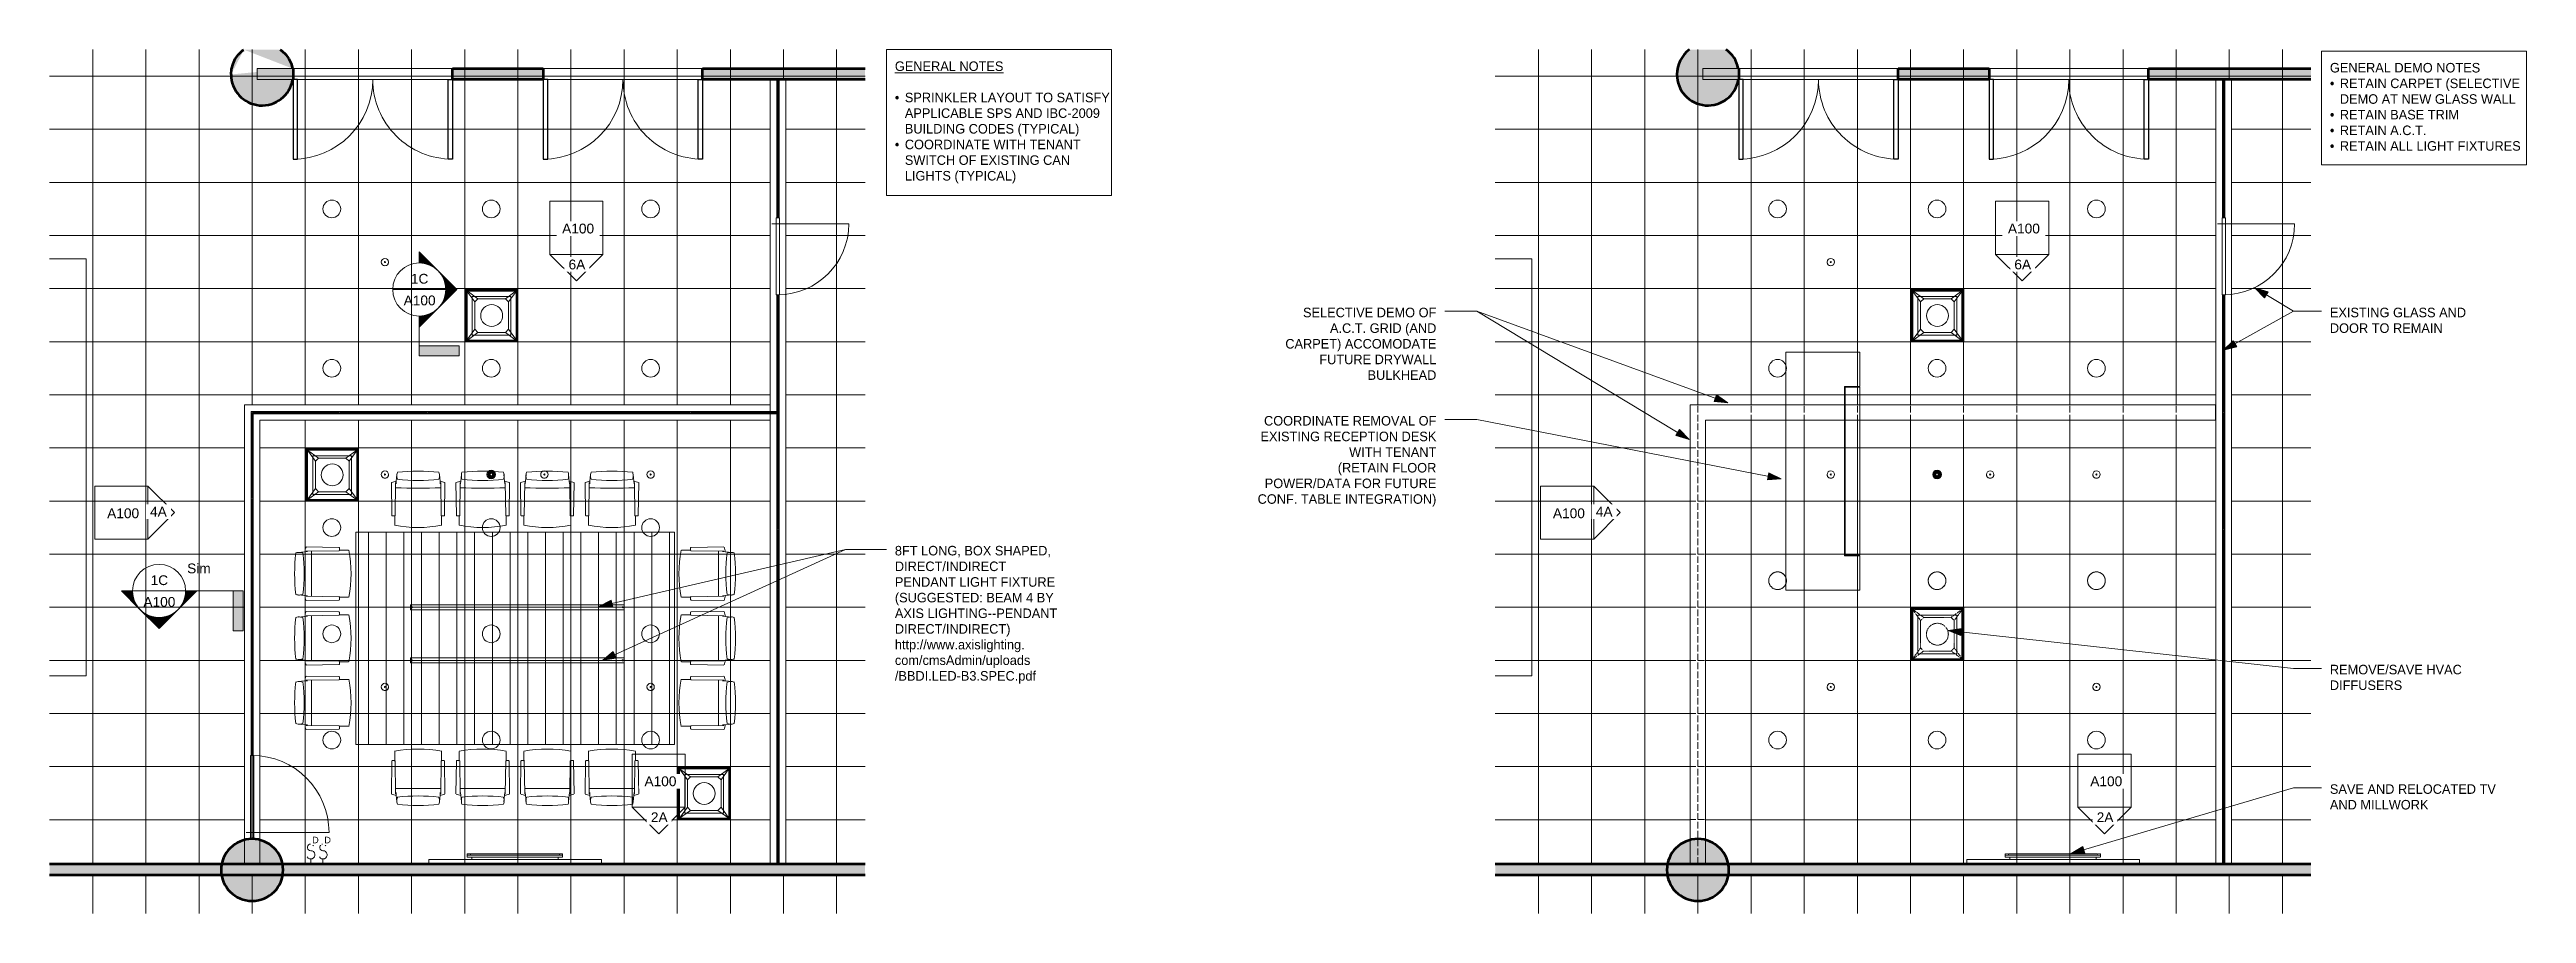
# Model space of a CAD drawing. Header units: inches. Extents: x 1756 to 10721, y -35 to 3002.
# Drawn here: x 4368 to 5487, y 1294 to 1684 of the extents above; entities that cross this region are included whole.
import ezdxf

# ---------------------------------------------------------------- set-up
doc = ezdxf.new("R2010")
doc.units = ezdxf.units.IN
doc.header["$MEASUREMENT"] = 0
doc.linetypes.add('Demolished', pattern=[0.1875, 0.125, -0.0625])
for name, color, linetype, lineweight in [('A-ANNO-NOTE', 131, 'Continuous', 9), ('A-CLNG', 13, 'Continuous', 18), ('A-CLNG-PATT', 13, 'Continuous', 18), ('A-DETL-GENF', 92, 'Continuous', 9), ('A-DOOR', 31, 'Continuous', 18), ('A-GLAZ-CURT', 52, 'Continuous', 18), ('A-GLAZ-CWMG', 51, 'Continuous', 18), ('A-WALL', 113, 'Continuous', 18), ('A-WALL-PATT', 111, 'Continuous', 18), ('E-FIRE', 2, 'Continuous', 18), ('E-LITE-EQPM', 33, 'Continuous', 18), ('F-SPRN', 3, 'Continuous', 18), ('G-ANNO-SYMB', 111, 'Continuous', 9), ('G-ANNO-TEXT', 231, 'Continuous', 9), ('I-FURN', 30, 'Continuous', 9), ('I-WALL', 2, 'Continuous', 18), ('M-HVAC-CDFF', 50, 'Continuous', 18), ('Q-CASE', 31, 'Continuous', 9)]:
    doc.layers.add(name, color=color, linetype=linetype, lineweight=lineweight)
doc.styles.add('Arial', font='arial.ttf', dxfattribs={"height": 4.425898})
doc.styles.add('Arial_1', font='arial.ttf', dxfattribs={"height": 2.950599})
doc.styles.add('Century Gothic', font='GOTHIC.TTF', dxfattribs={"height": 4.311335})

msp = doc.modelspace()

# ---------------------------------------------------------------- texts
at = {"layer": 'G-ANNO-SYMB', "char_height": 4.426, "line_spacing_factor": 0.938532, "style": 'Arial'}
for s, insert, width, attachment_point in [('1C', (4535.06, 1582.91), 9.396, 2), ('A100', (4535.06, 1573.1), 17.226, 2), ('1C', (4417.52, 1446.67), 9.396, 2), ('Sim', (4430.06, 1451.99), 12.636, 1), ('A100', (4417.52, 1436.85), 17.226, 2)]:
    msp.add_mtext(s, dxfattribs=dict(at, insert=insert, width=width, attachment_point=attachment_point))
at = {"layer": 'G-ANNO-TEXT', "color": 145, "line_spacing_factor": 0.984117, "style": 'Century Gothic'}
for s, insert, char_height, width, attachment_point in [('\\LGENERAL NOTES', (4749.72, 1678.9), 4.3113, 53.7069, 1), ('GENERAL DEMO NOTES', (5397.88, 1678.22), 4.3113, 76.7828, 1), ('•', (5397.88, 1671.15), 4.31, 4.106, 1), ('RETAIN CARPET (SELECTIVE', (5402.38, 1671.15), 4.3113, 86.4731, 1), ('•', (4749.72, 1664.76), 4.31, 4.106, 1), ('APPLICABLE SPS AND IBC-2009', (4754.22, 1657.69), 4.3113, 99.8587, 1), ('SPRINKLER LAYOUT TO SATISFY', (4754.22, 1664.76), 4.3113, 97.3951, 1), ('DEMO AT NEW GLASS WALL', (5402.38, 1664.07), 4.3113, 90.5791, 1), ('RETAIN BASE TRIM', (5402.38, 1657), 4.3113, 57.0739, 1), ('BUILDING CODES (TYPICAL)', (4754.22, 1650.62), 4.3113, 90.0864, 1), ('•', (5397.88, 1657), 4.31, 4.106, 1), ('•', (5397.88, 1649.93), 4.31, 4.106, 1), ('RETAIN A.C.T.', (5402.38, 1649.93), 4.3113, 43.1955, 1), ('•', (4749.72, 1643.54), 4.31, 4.106, 1), ('SWITCH OF EXISTING CAN', (4754.22, 1636.47), 4.3113, 83.9273, 1), ('COORDINATE WITH TENANT', (4754.22, 1643.54), 4.3113, 89.1009, 1), ('•', (5397.88, 1642.86), 4.31, 4.106, 1), ('RETAIN ALL LIGHT FIXTURES', (5402.38, 1642.86), 4.3113, 85.4876, 1), ('LIGHTS (TYPICAL)', (4754.22, 1629.4), 4.3113, 55.0209, 1), ('SELECTIVE DEMO OF\\PA.C.T. GRID (AND\\PCARPET) ACCOMODATE\\PFUTURE DRYWALL\\PBULKHEAD', (4994.29, 1567.6), 4.3113, 83.862, 3), ('EXISTING GLASS AND\\PDOOR TO REMAIN', (5397.88, 1567.6), 4.3113, 70.848, 1), ('COORDINATE REMOVAL OF\\PEXISTING RECEPTION DESK\\PWITH TENANT\\P(RETAIN FLOOR\\PPOWER/DATA FOR FUTURE\\PCONF. TABLE INTEGRATION)', (4994.29, 1518.66), 4.3113, 94.446, 3), ('8FT LONG, BOX SHAPED,\\PDIRECT/INDIRECT\\PPENDANT LIGHT FIXTURE\\P(SUGGESTED: BEAM 4 BY\\PAXIS LIGHTING--PENDANT\\PDIRECT/INDIRECT)\\Phttp://www.axislighting.\\Pcom/cmsAdmin/uploads\\P/BBDI.LED-B3.SPEC.pdf', (4749.72, 1459.96), 4.3113, 86.184, 1), ('REMOVE/SAVE HVAC\\PDIFFUSERS', (5397.88, 1406.22), 4.3113, 72.684, 1), ('SAVE AND RELOCATED TV\\PAND MILLWORK', (5397.88, 1352.22), 4.3113, 87.48, 1)]:
    msp.add_mtext(s, dxfattribs=dict(at, insert=insert, char_height=char_height, width=width, attachment_point=attachment_point))

# ---------------------------------------------------------------- blocks, each defined once
blk = doc.blocks.new('Frameless Glass Panel - one-407092-Reflected Ceiling Plan')
at = {"layer": 'A-GLAZ-CURT', "lineweight": 9}
blk.add_hatch(color=253, dxfattribs=at).paths.add_polyline_path([(-22.125, 0.25), (-22.125, -0.25), (22.125, -0.25), (22.125, 0.25)], flags=0)
at = {"layer": 'A-GLAZ-CURT'}
for p, q in [((-22.125, 0.25), (22.125, 0.25)), ((-22.125, -0.25), (-22.125, 0.25)), ((22.125, 0.25), (22.125, -0.25)), ((22.125, -0.25), (-22.125, -0.25))]:
    blk.add_line(p, q, dxfattribs=at)
at = {"layer": 'A-GLAZ-CURT', "color": 8}
for p, q in [((-22.125, 0.25), (-22.125, 0.25)), ((22.125, 0.25), (22.125, 0.25)), ((-22.125, -0.25), (-22.125, -0.25)), ((22.125, -0.25), (22.125, -0.25))]:
    blk.add_line(p, q, dxfattribs=at)
blk = doc.blocks.new('Frameless Glass Panel - one-407093-Reflected Ceiling Plan')
at = {"layer": 'A-GLAZ-CURT', "lineweight": 9}
blk.add_hatch(color=253, dxfattribs=at).paths.add_polyline_path([(-26.375, 0.25), (-26.375, -0.25), (26.375, -0.25), (26.375, 0.25)], flags=0)
at = {"layer": 'A-GLAZ-CURT'}
for p, q in [((-26.375, 0.25), (26.375, 0.25)), ((-26.375, -0.25), (-26.375, 0.25)), ((26.375, 0.25), (26.375, -0.25)), ((26.375, -0.25), (-26.375, -0.25))]:
    blk.add_line(p, q, dxfattribs=at)
at = {"layer": 'A-GLAZ-CURT', "color": 8}
for p, q in [((-26.375, 0.25), (-26.375, 0.25)), ((26.375, 0.25), (26.375, 0.25)), ((-26.375, -0.25), (-26.375, -0.25)), ((26.375, -0.25), (26.375, -0.25))]:
    blk.add_line(p, q, dxfattribs=at)
blk = doc.blocks.new('Frameless Glass Panel - one-407094-Reflected Ceiling Plan')
at = {"layer": 'A-GLAZ-CURT', "lineweight": 9}
blk.add_hatch(color=253, dxfattribs=at).paths.add_polyline_path([(-26.25, 0.25), (-26.25, -0.25), (26.25, -0.25), (26.25, 0.25)], flags=0)
at = {"layer": 'A-GLAZ-CURT'}
for p, q in [((-26.25, 0.25), (26.25, 0.25)), ((-26.25, -0.25), (-26.25, 0.25)), ((26.25, 0.25), (26.25, -0.25)), ((26.25, -0.25), (-26.25, -0.25))]:
    blk.add_line(p, q, dxfattribs=at)
at = {"layer": 'A-GLAZ-CURT', "color": 8}
for p, q in [((-26.25, 0.25), (-26.25, 0.25)), ((26.25, 0.25), (26.25, 0.25)), ((-26.25, -0.25), (-26.25, -0.25)), ((26.25, -0.25), (26.25, -0.25))]:
    blk.add_line(p, q, dxfattribs=at)
blk = doc.blocks.new('Door - Frameless Glass Panel - one-409535-Reflected Ceiling Plan')
at = {"layer": 'A-DOOR', "color": 8}
for p, q in [((-14.625, -2.748), (-14.625, 32)), ((-17.375, -0.75), (-17.375, 0.75)), ((-17.375, 0.75), (-17.375, 0.75)), ((-17.375, 0.75), (-17.375, -0.75)), ((17.375, 0.75), (-17.375, 0.75)), ((17.375, 0.75), (-17.375, 0.75)), ((-17.375, -0.75), (-17.375, 0.75)), ((-17.375, 0.75), (-17.375, 0.75)), ((-17.375, 0.75), (-17.375, -0.75)), ((17.375, 0.75), (-17.375, 0.75)), ((17.375, 0.75), (-17.375, 0.75)), ((17.375, -0.75), (17.375, 0.75)), ((17.375, 0.75), (17.375, 0.75)), ((17.375, 0.75), (17.375, -0.75)), ((17.375, -0.75), (17.375, 0.75)), ((17.375, 0.75), (17.375, 0.75)), ((17.375, 0.75), (17.375, -0.75)), ((-17.375, -0.75), (-17.375, -0.75)), ((-17.375, -0.75), (17.375, -0.75)), ((17.375, -0.75), (-17.375, -0.75)), ((-17.375, -0.75), (-17.375, -0.75)), ((-17.375, -0.75), (17.375, -0.75)), ((17.375, -0.75), (-17.375, -0.75)), ((17.375, -0.75), (17.375, -0.75)), ((17.375, -0.75), (17.375, -0.75))]:
    blk.add_line(p, q, dxfattribs=at)
blk.add_arc((-14.625, 0), 32, 360, 90, dxfattribs=at)
blk = doc.blocks.new('Frameless Glass Panel - one-407096-Reflected Ceiling Plan')
at = {"layer": 'A-GLAZ-CURT', "lineweight": 9}
blk.add_hatch(color=253, dxfattribs=at).paths.add_polyline_path([(-30.875, 0.25), (-30.875, -0.25), (30.875, -0.25), (30.875, 0.25)], flags=0)
at = {"layer": 'A-GLAZ-CURT'}
for p, q in [((-30.875, 0.25), (30.875, 0.25)), ((-30.875, -0.25), (-30.875, 0.25)), ((30.875, 0.25), (30.875, -0.25)), ((30.875, -0.25), (-30.875, -0.25))]:
    blk.add_line(p, q, dxfattribs=at)
at = {"layer": 'A-GLAZ-CURT', "color": 8}
for p, q in [((-30.875, 0.25), (-30.875, 0.25)), ((30.875, 0.25), (30.875, 0.25)), ((-30.875, -0.25), (-30.875, -0.25)), ((30.875, -0.25), (30.875, -0.25))]:
    blk.add_line(p, q, dxfattribs=at)
blk = doc.blocks.new('Frameless Glass Panel - one-428253-Reflected Ceiling Plan')
at = {"layer": 'A-GLAZ-CURT'}
for p, q in [((-19.5, -0.2), (-19.5, 0.2)), ((-19.5, 0.2), (19.5, 0.2)), ((19.5, 0.2), (19.5, -0.2)), ((19.5, -0.2), (-19.5, -0.2))]:
    blk.add_line(p, q, dxfattribs=at)
at = {"layer": 'A-GLAZ-CURT', "lineweight": 9}
for p, q in [((-19.5, 0.2), (-19.5, 0.2)), ((19.5, 0.2), (19.5, 0.2)), ((-19.5, -0.2), (-19.5, -0.2)), ((19.5, -0.2), (19.5, -0.2))]:
    blk.add_line(p, q, dxfattribs=at)
blk = doc.blocks.new('Frameless Glass Panel - one-428302-Reflected Ceiling Plan')
at = {"layer": 'A-GLAZ-CURT'}
for p, q in [((-19.1, -0.3), (-19.1, 0.2)), ((-19.1, 0.2), (19.1, 0.2)), ((19.1, 0.2), (19.1, -0.3)), ((19.1, -0.3), (-19.1, -0.3))]:
    blk.add_line(p, q, dxfattribs=at)
at = {"layer": 'A-GLAZ-CURT', "lineweight": 9}
for p, q in [((-19.1, 0.2), (-19.1, 0.2)), ((19.1, 0.2), (19.1, 0.2)), ((-19.1, -0.3), (-19.1, -0.3)), ((19.1, -0.3), (19.1, -0.3))]:
    blk.add_line(p, q, dxfattribs=at)
blk = doc.blocks.new('Door - Frameless Glass Panel - one-428303-Reflected Ceiling Plan')
at = {"layer": 'A-DOOR'}
for p, q in [((-18.75, 0.75), (-18.75, 0.75)), ((-18.75, 0.75), (-18.75, -0.75)), ((-18.75, -0.75), (-18.75, 0.75)), ((18.75, 0.75), (-18.75, 0.75)), ((-18.75, 0.75), (18.75, 0.75)), ((-18.75, 0.75), (-18.75, 0.75)), ((-18.75, 0.75), (-18.75, -0.75)), ((-18.75, -0.75), (-18.75, 0.75)), ((18.75, 0.75), (-18.75, 0.75)), ((-18.75, 0.75), (18.75, 0.75)), ((-16, 2.75), (-16, -34.75)), ((18.75, 0.75), (18.75, -0.75)), ((18.75, -0.75), (18.75, 0.75)), ((18.75, 0.75), (18.75, 0.75)), ((18.75, 0.75), (18.75, -0.75)), ((18.75, -0.75), (18.75, 0.75)), ((18.75, 0.75), (18.75, 0.75)), ((-18.75, -0.75), (-18.75, -0.75)), ((-18.75, -0.75), (18.75, -0.75)), ((-18.75, -0.75), (18.75, -0.75)), ((-18.75, -0.75), (-18.75, -0.75)), ((-18.75, -0.75), (18.75, -0.75)), ((-18.75, -0.75), (18.75, -0.75)), ((18.75, -0.75), (18.75, -0.75)), ((18.75, -0.75), (18.75, -0.75))]:
    blk.add_line(p, q, dxfattribs=at)
blk.add_arc((-16, 0), 34.75, 270, 0, dxfattribs=at)
blk = doc.blocks.new('Downlight - Recessed Can - Fluorescent - 277V-321802-Reflected Ceiling Plan')
at = {"layer": 'E-LITE-EQPM', "color": 8}
for start, end in [(360, 180), (180, 360)]:
    blk.add_arc((0, 0), 4, start, end, dxfattribs=at)
blk = doc.blocks.new('Sprinkler - Dry - Horizontal Sidewall - Fully Recessed - Hosted - 1_2_ Dry Horizontal Sidewall-366905-Reflected Ceiling Plan')
at = {"layer": 'F-SPRN', "color": 8}
for radius, start, end in [(1.66, 360, 180), (1.66, 0, 180), (1.66, 180, 360), (0.25, 0, 180), (0.25, 0, 180), (0.25, 180, 360), (0.25, 180, 360), (1.66, 180, 360)]:
    blk.add_arc((0, 0), radius, start, end, dxfattribs=at)
blk = doc.blocks.new('Excitech_Hochiki_FireDtctnAlmCtrlIndctEquip_AddressableLoopPoweredCeilingBeacon-CHQ-CB - CHQ-CB_WL-376123-Reflected Ceiling Plan')
at = {"layer": 'E-FIRE', "color": 8}
for radius, start, end in [(1.96, 0, 180), (1.96, 0, 180), (1.93, 0, 180), (1.86, 0, 180), (1.86, 0, 180), (1.82, 0, 180), (1.78, 0, 180), (1.41, 0, 180), (1.26, 0, 180), (1.27, 0, 180), (0.927, 0, 180), (0.732, 360, 180), (0.649, 0, 180), (0.649, 0, 180), (0.55, 0, 180), (0.55, 0, 180), (1.96, 180, 0), (1.96, 180, 0), (1.93, 180, 0), (1.86, 180, 0), (1.86, 180, 0), (1.82, 180, 0), (1.78, 180, 0), (1.41, 180, 0), (1.26, 180, 0), (1.27, 180, 0), (0.927, 180, 0), (0.732, 180, 360), (0.649, 180, 0), (0.649, 180, 0), (0.55, 180, 0), (0.55, 180, 0)]:
    blk.add_arc((0, 0), radius, start, end, dxfattribs=at)
blk = doc.blocks.new('Ceiling_Diffusers-SPDLT-Price_Industries - 24x24 T-Bar Duct Size 10-371120-Reflected Ceiling Plan')
at = {"layer": 'M-HVAC-CDFF', "color": 8}
for p, q in [((4.1, 76.6), (4.1, 100.4)), ((4.1, 100.4), (4.1, 100.4)), ((4.1, 100.4), (27.9, 100.4)), ((4.1, 100.4), (4.1, 76.6)), ((27.9, 100.4), (4.1, 100.4)), ((4.1, 100.4), (4.1, 76.6)), ((4.1, 100.4), (27.9, 100.4)), ((4.1, 100.4), (4.1, 100.4)), ((4.1, 100.4), (27.9, 100.4)), ((4.1, 76.6), (4.1, 100.4)), ((4.1, 100.4), (4.1, 76.6)), ((4.1, 100.4), (27.9, 100.4)), ((4.1, 100.4), (4.1, 100.4)), ((4.1, 100.4), (27.9, 100.4)), ((4.1, 76.6), (4.1, 100.4)), ((4.2, 100.3), (4.2, 76.7)), ((27.8, 100.3), (4.2, 100.3)), ((4.2, 100.3), (4.2, 100.3)), ((4.2, 100.3), (27.8, 100.3)), ((4.2, 76.7), (4.2, 100.3)), ((4.5, 77), (4.5, 100)), ((4.5, 100), (4.5, 100)), ((27.5, 100), (4.5, 100)), ((4.5, 100), (4.5, 77)), ((27.5, 100), (4.5, 100)), ((4.5, 100), (4.5, 77)), ((4.5, 100), (27.5, 100)), ((4.5, 100), (4.5, 100)), ((4.5, 100), (27.5, 100)), ((4.5, 77), (4.5, 100)), ((4.6, 99.9), (4.6, 77.1)), ((4.6, 99.9), (27.4, 99.9)), ((4.6, 99.9), (4.6, 99.9)), ((4.6, 99.9), (27.4, 99.9)), ((4.6, 77.1), (4.6, 99.9)), ((4.8, 99.6), (4.9, 99.7)), ((4.8, 77.4), (4.8, 99.6)), ((8.4, 94.7), (4.8, 99.6)), ((4.9, 99.7), (27.1, 99.7)), ((4.9, 99.7), (9.8, 96.1)), ((4.9, 99.6), (4.9, 77.4)), ((27.1, 99.6), (4.9, 99.6)), ((4.9, 99.6), (4.9, 99.6)), ((4.9, 99.6), (27.1, 99.6)), ((4.9, 77.4), (4.9, 99.6)), ((24.7, 97.1), (7.2, 97.1)), ((7.2, 97.1), (7.2, 79.6)), ((7.2, 79.6), (7.2, 97.1)), ((7.2, 97.1), (24.7, 97.1)), ((7.2, 97.1), (7.2, 97.1)), ((9.8, 96.1), (8.4, 94.7)), ((8.4, 94.7), (8.4, 82.3)), ((22.2, 96.1), (9.8, 96.1)), ((22.2, 96.1), (27.1, 99.7)), ((23.6, 94.7), (22.2, 96.1)), ((27.2, 99.6), (23.6, 94.7)), ((23.6, 82.3), (23.6, 94.7)), ((24.7, 79.6), (24.7, 97.1)), ((24.7, 97.1), (24.7, 79.6)), ((24.7, 97.1), (24.7, 97.1)), ((27.1, 99.7), (27.2, 99.6)), ((27.1, 77.4), (27.1, 99.6)), ((27.1, 99.6), (27.1, 99.6)), ((27.1, 99.6), (27.1, 77.4)), ((27.2, 99.6), (27.2, 77.4)), ((27.4, 77.1), (27.4, 99.9)), ((27.4, 99.9), (27.4, 99.9)), ((27.4, 99.9), (27.4, 77.1)), ((27.5, 100), (27.5, 77)), ((27.5, 100), (27.5, 100)), ((27.5, 77), (27.5, 100)), ((27.5, 77), (27.5, 100)), ((27.5, 100), (27.5, 100)), ((27.5, 100), (27.5, 77)), ((27.8, 76.7), (27.8, 100.3)), ((27.8, 100.3), (27.8, 100.3)), ((27.8, 100.3), (27.8, 76.7)), ((27.9, 100.4), (27.9, 76.6)), ((27.9, 100.4), (27.9, 100.4)), ((27.9, 76.6), (27.9, 100.4)), ((27.9, 76.6), (27.9, 100.4)), ((27.9, 100.4), (27.9, 100.4)), ((27.9, 100.4), (27.9, 76.6)), ((27.9, 76.6), (27.9, 100.4)), ((27.9, 100.4), (27.9, 100.4)), ((27.9, 100.4), (27.9, 76.6)), ((4.8, 77.4), (8.4, 82.3)), ((9.8, 80.9), (4.9, 77.3)), ((7.2, 79.6), (24.7, 79.6)), ((24.7, 79.6), (7.2, 79.6)), ((7.2, 79.6), (7.2, 79.6)), ((8.4, 82.3), (9.8, 80.9)), ((9.8, 80.9), (22.2, 80.9)), ((22.2, 80.9), (23.6, 82.3)), ((27.1, 77.3), (22.2, 80.9)), ((23.6, 82.3), (27.2, 77.4)), ((24.7, 79.6), (24.7, 79.6)), ((27.9, 76.6), (4.1, 76.6)), ((4.1, 76.6), (4.1, 76.6)), ((4.1, 76.6), (27.9, 76.6)), ((4.1, 76.6), (4.1, 76.6)), ((4.1, 76.6), (27.9, 76.6)), ((27.9, 76.6), (4.1, 76.6)), ((4.1, 76.6), (4.1, 76.6)), ((4.1, 76.6), (27.9, 76.6)), ((27.9, 76.6), (4.1, 76.6)), ((4.2, 76.7), (4.2, 76.7)), ((4.2, 76.7), (27.8, 76.7)), ((27.8, 76.7), (4.2, 76.7)), ((27.5, 77), (4.5, 77)), ((4.5, 77), (4.5, 77)), ((4.5, 77), (27.5, 77)), ((4.5, 77), (4.5, 77)), ((4.5, 77), (27.5, 77)), ((27.5, 77), (4.5, 77)), ((4.6, 77.1), (4.6, 77.1)), ((4.6, 77.1), (27.4, 77.1)), ((27.4, 77.1), (4.6, 77.1)), ((4.9, 77.3), (4.8, 77.4)), ((4.9, 77.4), (4.9, 77.4)), ((4.9, 77.4), (27.1, 77.4)), ((27.1, 77.4), (4.9, 77.4)), ((27.1, 77.3), (4.9, 77.3)), ((27.1, 77.4), (27.1, 77.4)), ((27.2, 77.4), (27.1, 77.3)), ((27.4, 77.1), (27.4, 77.1)), ((27.5, 77), (27.5, 77)), ((27.5, 77), (27.5, 77)), ((27.8, 76.7), (27.8, 76.7)), ((27.9, 76.6), (27.9, 76.6)), ((27.9, 76.6), (27.9, 76.6)), ((27.9, 76.6), (27.9, 76.6))]:
    blk.add_line(p, q, dxfattribs=at)
for start, end in [(360, 180), (0, 180), (180, 360), (180, 0)]:
    blk.add_arc((16, 88.5), 4.94, start, end, dxfattribs=at)
blk = doc.blocks.new('Casework 1 - Casework 1-376403-Reflected Ceiling Plan')
at = {"layer": 'Q-CASE'}
h = blk.add_hatch(dxfattribs=at)
h.set_pattern_fill('FP_3', color=256, style=0, pattern_type=2)
h.set_pattern_definition([(270, (2503.901, -2.25), (-8, -5e-16), [])])
h.paths.add_polyline_path([(2004.3, 1370.2), (2148.3, 1370.2), (2148.3, 1466.2), (2004.3, 1466.2)], flags=0)
for p, q in [((2148.3, 1466.2), (2004.3, 1466.2)), ((2004.3, 1466.2), (2004.3, 1370.2)), ((2004.3, 1370.2), (2004.3, 1466.2)), ((2004.3, 1466.2), (2148.3, 1466.2)), ((2004.3, 1466.2), (2004.3, 1466.2)), ((2148.3, 1370.2), (2148.3, 1466.2)), ((2148.3, 1466.2), (2148.3, 1370.2)), ((2148.3, 1466.2), (2148.3, 1466.2)), ((2004.3, 1370.2), (2148.3, 1370.2)), ((2148.3, 1370.2), (2004.3, 1370.2)), ((2004.3, 1370.2), (2004.3, 1370.2)), ((2148.3, 1370.2), (2148.3, 1370.2))]:
    blk.add_line(p, q, dxfattribs=at)
blk = doc.blocks.new('Haworth_Chair_s_con-Swivel - Swivel Chair-380145-Reflected Ceiling Plan')
at = {"layer": 'I-FURN'}
for p, q in [((-7.6, 14.1), (-7.4, -0.7)), ((-5.7, 14.1), (-5.9, -0.7)), ((-5.4, 14.7), (-5.5, 13.5)), ((-5.1, 17.7), (-5.4, 14.7)), ((14.4, 14.7), (14.1, 17.7)), ((14.4, 14.7), (14.5, 13.5)), ((14.7, 14.1), (14.9, -0.7)), ((16.4, -0.7), (16.6, 14.1)), ((-6.1, -0.9), (-6.1, -5.1)), ((15.1, -5.1), (15.1, -0.9))]:
    blk.add_line(p, q, dxfattribs=at)
for centre, radius, start, end in [((-3.9, 4.4), 10.4, 98.0615, 110.4198), ((4.5, 549.3), 537.7, 268.9084, 271.0913), ((-0.1, 17.2), 5.04, 175.7159, 197.9267), ((-0.1, 17.2), 5.04, 161.8436, 173.6194), ((4.5, -66.9), 86.2, 83.7379, 96.2621), ((4.5, 91.6), 76.6, 262.9413, 277.0587), ((9.1, 17.2), 5.04, 6.3806, 18.1564), ((9.1, 17.2), 5.04, 342.0733, 4.2841), ((12.9, 4.4), 10.4, 69.5802, 81.9385), ((4.5, 49.5), 55.7, 258.978, 281.022)]:
    blk.add_arc(centre, radius, start, end, dxfattribs=at)
for centre, start_param, end_param in [((-6.6, -0.7), 5.626442, 6.277467), ((-6.6, -0.7), 6.10915, 6.277467), ((15.6, -0.7), 3.147311, 3.801887)]:
    blk.add_ellipse(centre, major_axis=(0.739, 0), ratio=0.427808, start_param=start_param, end_param=end_param, dxfattribs=at)
for points, knots in [([(-7.4, -0.7), (-7.4, -0.7), (-7.4, -0.8), (-7.3, -0.8), (-7.3, -0.9), (-7.2, -1), (-7, -1), (-6.7, -1), (-6.4, -1), (-6.2, -1), (-6.1, -0.9), (-6.1, -0.9)], [0, 0, 0, 0, 0.076923, 0.153846, 0.230769, 0.307692, 0.461538, 0.615385, 0.769231, 0.884615, 1, 1, 1, 1]), ([(15.1, -0.9), (15.1, -0.9), (15.3, -1), (15.5, -1), (15.8, -1), (16.1, -1), (16.3, -0.9), (16.4, -0.8), (16.4, -0.7)], [0, 0, 0, 0, 0.153846, 0.307692, 0.461538, 0.615385, 0.807692, 1, 1, 1, 1])]:
    blk.add_open_spline(points, degree=3, knots=knots, dxfattribs=at)
blk = doc.blocks.new('Haworth_Chair_s_con-Swivel - Swivel Chair-380791-Reflected Ceiling Plan')
at = {"layer": 'I-FURN'}
for p, q in [((-7.6, -14.1), (-7.4, 0.7)), ((-6.1, 0.9), (-6.1, 5.1)), ((-5.7, -14.1), (-5.9, 0.7)), ((14.7, -14.1), (14.9, 0.7)), ((15.1, 5.1), (15.1, 0.9)), ((16.4, 0.7), (16.6, -14.1)), ((-5.4, -14.7), (-5.5, -13.5)), ((-5.1, -17.7), (-5.4, -14.7)), ((14.4, -14.7), (14.1, -17.7)), ((14.4, -14.7), (14.5, -13.5))]:
    blk.add_line(p, q, dxfattribs=at)
for centre, radius, start, end in [((4.5, -49.5), 55.7, 78.978, 101.022), ((-3.9, -4.4), 10.4, 249.5802, 261.9385), ((4.5, -549.3), 537.7, 88.9087, 91.0916), ((-0.1, -17.2), 5.04, 162.0733, 184.2841), ((-0.1, -17.2), 5.04, 186.3806, 198.1564), ((4.5, -91.6), 76.6, 82.9413, 97.0587), ((4.5, 66.9), 86.2, 263.7379, 276.2621), ((9.1, -17.2), 5.04, 355.7159, 17.9267), ((9.1, -17.2), 5.04, 341.8436, 353.6194), ((12.9, -4.4), 10.4, 278.0615, 290.4198)]:
    blk.add_arc(centre, radius, start, end, dxfattribs=at)
for centre, start_param, end_param in [((-6.6, 0.7), 0.005718, 0.656743), ((-6.6, 0.7), 0.005718, 0.174035), ((15.6, 0.7), 2.481298, 3.135875)]:
    blk.add_ellipse(centre, major_axis=(0.739, 0), ratio=0.427808, start_param=start_param, end_param=end_param, dxfattribs=at)
for points, knots in [([(-7.4, 0.7), (-7.4, 0.8), (-7.3, 0.9), (-7.1, 1), (-6.8, 1), (-6.5, 1), (-6.3, 1), (-6.1, 0.9), (-6.1, 0.9)], [-1, -1, -1, -1, -0.807692, -0.615385, -0.461538, -0.307692, -0.153846, 0, 0, 0, 0]), ([(15.1, 0.9), (15.1, 0.9), (15.2, 1), (15.4, 1), (15.7, 1), (16, 1), (16.2, 1), (16.3, 0.9), (16.3, 0.8), (16.4, 0.8), (16.4, 0.7), (16.4, 0.7)], [-1, -1, -1, -1, -0.884615, -0.769231, -0.615385, -0.461538, -0.307692, -0.230769, -0.153846, -0.076923, 0, 0, 0, 0])]:
    blk.add_open_spline(points, degree=3, knots=knots, dxfattribs=at)
blk = doc.blocks.new('Walls 1 - Walls 1-381744-Reflected Ceiling Plan')
at = {"layer": 'A-WALL'}
h = blk.add_hatch(color=8, dxfattribs=at)
edge = h.paths.add_edge_path(flags=0)
edge.add_line((1970.2, 1684.2), (1971, 1683.7))
edge.add_line((1971, 1683.7), (1972.7, 1682))
edge.add_line((1972.7, 1682), (1974.1, 1680.1))
edge.add_line((1974.1, 1680.1), (1975.1, 1678))
edge.add_line((1975.1, 1678), (1975.7, 1675.7))
edge.add_line((1953.8, 1684.2), (1970.2, 1684.2))
edge = h.paths.add_edge_path(flags=0)
edge.add_line((1975.8, 1670.7), (1959.8, 1670.7))
edge.add_line((1959.8, 1670.7), (1959.8, 1675.7))
edge.add_line((1959.8, 1675.7), (1975.7, 1675.7))
edge.add_line((1948, 1673), (1948.2, 1675.4))
edge.add_line((1948.2, 1675.4), (1948.9, 1677.8))
edge.add_line((1948.9, 1677.8), (1949.9, 1680))
edge.add_line((1949.9, 1680), (1951.3, 1682))
edge.add_line((1951.3, 1682), (1953.1, 1683.8))
edge.add_line((1953.1, 1683.8), (1953.8, 1684.2))
edge.add_arc((1962, 1673), 14, 180, 350.763)
at = {"layer": 'A-WALL', "color": 8}
for p, q in [((1975.7, 1675.7), (1975.7, 1675.7)), ((1975.8, 1670.7), (1975.8, 1670.7))]:
    blk.add_line(p, q, dxfattribs=at)
at = {"layer": 'A-WALL', "lineweight": 60, "flags": 128}
for points in [[(1948, 1673), (1948.2, 1675.4), (1948.9, 1677.8), (1949.9, 1680), (1951.3, 1682), (1953.1, 1683.8), (1953.8, 1684.2)], [(1970.2, 1684.2), (1971, 1683.7), (1972.7, 1682), (1974.1, 1680.1), (1975.1, 1678), (1975.7, 1675.7)]]:
    blk.add_lwpolyline(points, dxfattribs=at)
at = {"layer": 'A-WALL', "lineweight": 60}
blk.add_arc((1962, 1673), 14, 180, 350.763, dxfattribs=at)
blk = doc.blocks.new('Walls 2 - Walls 1-381805-Reflected Ceiling Plan')
at = {"layer": 'A-WALL'}
h = blk.add_hatch(color=8, dxfattribs=at)
edge = h.paths.add_edge_path(flags=0)
edge.add_arc((1957.5, 1313.5), 14, 0, 180)
edge.add_arc((1957.5, 1313.5), 14, 180, 360)
at = {"layer": 'A-WALL', "lineweight": 60}
for start, end in [(0, 180), (180, 0)]:
    blk.add_arc((1957.5, 1313.5), 14, start, end, dxfattribs=at)
blk = doc.blocks.new('Door-Double-Flush_Panel - 72_ x 100_-383158-Reflected Ceiling Plan')
at = {"layer": 'A-DOOR', "lineweight": 30}
for p, q in [((-36, 2.5), (-36, 38.5)), ((-36, 38.5), (-34, 38.5)), ((-34, 38.5), (-34, 2.5)), ((36, 38.5), (34, 38.5)), ((34, 38.5), (34, 2.5)), ((36, 2.5), (36, 38.5)), ((-34, 2.5), (-36, 2.5)), ((34, 2.5), (36, 2.5))]:
    blk.add_line(p, q, dxfattribs=at)
at = {"layer": 'A-DOOR', "color": 8}
for centre, start, end in [((-36, 2.5), 360, 90), ((36, 2.5), 90, 180)]:
    blk.add_arc(centre, 36, start, end, dxfattribs=at)
blk = doc.blocks.new('Lighting-Pendant_Direct-Axis-Beam2-Louver - BD-SB-8-T5-1S-391913-Reflected Ceiling Plan')
at = {"layer": 'A-DETL-GENF'}
for p, q in [((48.25, 1.125), (-48.25, 1.125)), ((-48.25, 1.125), (-48.25, -1.125)), ((48.25, -1.125), (48.25, 1.125)), ((-48.25, -1.125), (48.25, -1.125))]:
    blk.add_line(p, q, dxfattribs=at)
for centre in [(-47.625, 0), (47.625, 0)]:
    blk.add_circle(centre, 0.25, dxfattribs=at)
blk = doc.blocks.new('Television-Plasma - one-394688-Reflected Ceiling Plan')
at = {"layer": 'I-FURN'}
for p, q in [((-17.2, 0), (-17.2, 0)), ((-17.2, 0), (-17.2, -1)), ((-17.2, -1), (-17.2, 0)), ((-17.2, 0), (21.8, 0)), ((21.8, 0), (-17.2, 0)), ((21.8, 0), (21.8, -1)), ((21.8, -1), (21.8, 0)), ((21.8, 0), (21.8, 0)), ((23.8, -1), (-19.2, -1)), ((-19.2, -1), (-19.2, -2.5)), ((-19.2, -1), (23.8, -1)), ((-19.2, -2), (-19.2, -1)), ((-19.2, -1), (-19.2, -1)), ((23.8, -2), (-19.2, -2)), ((-19.2, -2), (-19.2, -2)), ((-19.2, -2), (-19.2, -2.5)), ((23.8, -2), (-19.2, -2)), ((-19.2, -2.5), (23.8, -2.5)), ((-19.2, -2.5), (-19.2, -2.5)), ((-19.2, -2.5), (23.8, -2.5)), ((22.3, -1.9), (-17.8, -1.9)), ((-17.8, -1.9), (-17.8, -1.9)), ((-17.8, -1.9), (22.3, -1.9)), ((-17.8, -1.9), (-17.8, -2.5)), ((-17.8, -1.9), (-17.8, -2.5)), ((22.3, -2.5), (-17.8, -2.5)), ((-17.8, -2.5), (-17.8, -2.5)), ((-17.8, -2.5), (22.3, -2.5)), ((-17.2, -1), (-17.2, -1)), ((21.8, -1), (-17.2, -1)), ((21.8, -1), (-17.2, -1)), ((21.8, -1), (21.8, -1)), ((22.3, -1.9), (22.3, -1.9)), ((22.3, -2.5), (22.3, -1.9)), ((22.3, -1.9), (22.3, -2.5)), ((22.3, -2.5), (22.3, -2.5)), ((23.8, -2.5), (23.8, -1)), ((23.8, -1), (23.8, -2)), ((23.8, -1), (23.8, -1)), ((23.8, -2.5), (23.8, -2)), ((23.8, -2), (23.8, -2)), ((23.8, -2.5), (23.8, -2.5))]:
    blk.add_line(p, q, dxfattribs=at)
blk = doc.blocks.new('Casework 2 - Casework 1-395493-Reflected Ceiling Plan')
at = {"layer": 'Q-CASE', "color": 8, "lineweight": 18}
for p, q in [((1882.5, 1589.7), (1866, 1589.7)), ((1866, 1589.7), (1882.5, 1589.7)), ((1882.5, 1401.2), (1882.5, 1589.7)), ((1882.5, 1589.7), (1882.5, 1401.2)), ((1882.5, 1589.7), (1882.5, 1589.7)), ((1866, 1401.2), (1882.5, 1401.2)), ((1882.5, 1401.2), (1866, 1401.2)), ((1882.5, 1401.2), (1882.5, 1401.2))]:
    blk.add_line(p, q, dxfattribs=at)
blk = doc.blocks.new('Rectangular Mullion - Header Channel-407112-Reflected Ceiling Plan')
at = {"layer": 'A-GLAZ-CWMG', "color": 8}
for p, q in [((2194.6, 1670.7), (2194.5, 1670.7)), ((2194.5, 1670.7), (2194.5, 1670.7)), ((2194.5, 1670.7), (2195.5, 1670.7)), ((2194.5, 1608.5), (2194.5, 1670.7)), ((2194.5, 1608.5), (2194.5, 1670.7)), ((2195.4, 1670.7), (2194.6, 1670.7)), ((2194.6, 1670.7), (2194.6, 1670.7)), ((2194.6, 1608.5), (2194.6, 1670.7)), ((2194.6, 1608.5), (2194.6, 1670.7)), ((2195.5, 1670.7), (2195.4, 1670.7)), ((2195.4, 1670.7), (2195.4, 1670.7)), ((2195.4, 1608.5), (2195.4, 1670.7)), ((2195.4, 1608.5), (2195.4, 1670.7)), ((2195.5, 1670.7), (2195.5, 1670.7)), ((2195.5, 1670.7), (2195.5, 1608.5)), ((2195.5, 1608.5), (2195.5, 1670.7)), ((2195.5, 1608.5), (2194.5, 1608.5)), ((2194.5, 1608.5), (2194.5, 1608.5)), ((2194.5, 1608.5), (2194.6, 1608.5)), ((2194.6, 1608.5), (2194.6, 1608.5)), ((2194.6, 1608.5), (2195.4, 1608.5)), ((2195.4, 1608.5), (2195.4, 1608.5)), ((2195.4, 1608.5), (2195.5, 1608.5)), ((2195.5, 1608.5), (2195.5, 1608.5))]:
    blk.add_line(p, q, dxfattribs=at)
blk = doc.blocks.new('Rectangular Mullion - Header Channel-405644-Reflected Ceiling Plan')
at = {"layer": 'A-GLAZ-CWMG', "color": 8}
for p, q in [((2194.5, 1361), (2194.5, 1414)), ((2194.5, 1361), (2194.5, 1414)), ((2194.6, 1361), (2194.6, 1414)), ((2194.6, 1361), (2194.6, 1414)), ((2195.4, 1361), (2195.4, 1414)), ((2195.4, 1361), (2195.4, 1414)), ((2195.5, 1414), (2195.5, 1361)), ((2195.5, 1361), (2195.5, 1414))]:
    blk.add_line(p, q, dxfattribs=at)
blk = doc.blocks.new('Rectangular Mullion - Header Channel-405645-Reflected Ceiling Plan')
at = {"layer": 'A-GLAZ-CWMG', "color": 8}
for p, q in [((2194.5, 1316.2), (2194.5, 1361)), ((2194.5, 1316.2), (2194.5, 1361)), ((2194.6, 1316.2), (2194.6, 1361)), ((2194.6, 1316.2), (2194.6, 1361)), ((2195.4, 1316.2), (2195.4, 1361)), ((2195.4, 1316.2), (2195.4, 1361)), ((2195.5, 1361), (2195.5, 1316.2)), ((2195.5, 1316.2), (2195.5, 1361)), ((2195.5, 1316.2), (2194.5, 1316.2)), ((2194.5, 1316.2), (2194.5, 1316.2)), ((2194.5, 1316.2), (2194.6, 1316.2)), ((2194.6, 1316.2), (2194.6, 1316.2)), ((2194.6, 1316.2), (2195.4, 1316.2)), ((2195.4, 1316.2), (2195.4, 1316.2)), ((2195.4, 1316.2), (2195.5, 1316.2)), ((2195.5, 1316.2), (2195.5, 1316.2))]:
    blk.add_line(p, q, dxfattribs=at)
blk = doc.blocks.new('Rectangular Mullion - Header Channel-405646-Reflected Ceiling Plan')
at = {"layer": 'A-GLAZ-CWMG', "color": 8}
for p, q in [((2194.5, 1414), (2194.5, 1467.2)), ((2194.5, 1414), (2194.5, 1467.2)), ((2194.6, 1414), (2194.6, 1467.2)), ((2194.6, 1414), (2194.6, 1467.2)), ((2195.4, 1414), (2195.4, 1467.2)), ((2195.4, 1414), (2195.4, 1467.2)), ((2195.5, 1467.2), (2195.5, 1414)), ((2195.5, 1414), (2195.5, 1467.2))]:
    blk.add_line(p, q, dxfattribs=at)
blk = doc.blocks.new('Rectangular Mullion - Header Channel-407113-Reflected Ceiling Plan')
at = {"layer": 'A-GLAZ-CWMG', "color": 8}
for p, q in [((2194.6, 1573.2), (2194.5, 1573.2)), ((2194.5, 1573.2), (2194.5, 1573.2)), ((2194.5, 1573.2), (2195.5, 1573.2)), ((2194.5, 1520.2), (2194.5, 1573.2)), ((2194.5, 1520.2), (2194.5, 1573.2)), ((2195.4, 1573.2), (2194.6, 1573.2)), ((2194.6, 1573.2), (2194.6, 1573.2)), ((2194.6, 1520.2), (2194.6, 1573.2)), ((2194.6, 1520.2), (2194.6, 1573.2)), ((2195.5, 1573.2), (2195.4, 1573.2)), ((2195.4, 1573.2), (2195.4, 1573.2)), ((2195.4, 1520.2), (2195.4, 1573.2)), ((2195.4, 1520.2), (2195.4, 1573.2)), ((2195.5, 1573.2), (2195.5, 1573.2)), ((2195.5, 1573.2), (2195.5, 1520.2)), ((2195.5, 1520.2), (2195.5, 1573.2))]:
    blk.add_line(p, q, dxfattribs=at)
blk = doc.blocks.new('Rectangular Mullion - Header Channel-428294-Reflected Ceiling Plan')
at = {"layer": 'A-GLAZ-CWMG', "lineweight": 9}
for p, q in [((1957, 1520.7), (1957, 1520.7)), ((1997.1, 1520.7), (1957, 1520.7)), ((1997.1, 1520.7), (1957, 1520.7)), ((1957.1, 1520.6), (1957.1, 1520.6)), ((1997.1, 1520.6), (1957.1, 1520.6)), ((1997.1, 1520.6), (1957.1, 1520.6)), ((1957.9, 1519.8), (1957.9, 1519.8)), ((1997.1, 1519.8), (1957.9, 1519.8)), ((1997.1, 1519.8), (1957.9, 1519.8)), ((1958, 1519.7), (1997.1, 1519.7)), ((1958, 1519.7), (1958, 1519.7)), ((1997.1, 1519.7), (1958, 1519.7))]:
    blk.add_line(p, q, dxfattribs=at)
blk = doc.blocks.new('Rectangular Mullion - Header Channel-428247-Reflected Ceiling Plan')
at = {"layer": 'A-GLAZ-CWMG', "lineweight": 9}
for p, q in [((2195, 1520.7), (2155.4, 1520.7)), ((2195, 1520.7), (2155.4, 1520.7)), ((2195, 1520.6), (2155.4, 1520.6)), ((2195, 1520.6), (2155.4, 1520.6)), ((2195, 1519.8), (2155.4, 1519.8)), ((2195, 1519.8), (2155.4, 1519.8)), ((2155.4, 1519.7), (2195, 1519.7)), ((2195, 1519.7), (2155.4, 1519.7)), ((2195, 1520.6), (2195, 1520.7)), ((2195, 1520.7), (2195, 1520.7)), ((2195, 1520.7), (2195, 1519.7)), ((2195, 1519.8), (2195, 1520.6)), ((2195, 1520.6), (2195, 1520.6)), ((2195, 1519.7), (2195, 1519.8)), ((2195, 1519.8), (2195, 1519.8)), ((2195, 1519.7), (2195, 1519.7))]:
    blk.add_line(p, q, dxfattribs=at)
blk = doc.blocks.new('Rectangular Mullion - Header Channel-428248-Reflected Ceiling Plan')
at = {"layer": 'A-GLAZ-CWMG', "lineweight": 9}
for p, q in [((2115.8, 1520.7), (2076.3, 1520.7)), ((2115.8, 1520.7), (2076.3, 1520.7)), ((2115.8, 1520.6), (2076.3, 1520.6)), ((2115.8, 1520.6), (2076.3, 1520.6)), ((2115.8, 1519.8), (2076.3, 1519.8)), ((2115.8, 1519.8), (2076.3, 1519.8)), ((2076.3, 1519.7), (2115.8, 1519.7)), ((2115.8, 1519.7), (2076.3, 1519.7))]:
    blk.add_line(p, q, dxfattribs=at)
blk = doc.blocks.new('Rectangular Mullion - Header Channel-428298-Reflected Ceiling Plan')
at = {"layer": 'A-GLAZ-CWMG', "lineweight": 9}
for p, q in [((1957, 1365.5), (1957, 1327.5)), ((1957, 1365.5), (1957, 1327.5)), ((1957.1, 1365.5), (1957.1, 1327.5)), ((1957.1, 1365.5), (1957.1, 1327.5)), ((1957.9, 1365.5), (1957.9, 1327.5)), ((1957.9, 1365.5), (1957.9, 1327.5)), ((1958, 1327.5), (1958, 1365.5)), ((1958, 1365.5), (1958, 1327.5)), ((1958, 1327.5), (1957, 1327.5)), ((1957, 1327.5), (1957, 1327.5)), ((1957, 1327.5), (1957.1, 1327.5)), ((1957.1, 1327.5), (1957.1, 1327.5)), ((1957.1, 1327.5), (1957.9, 1327.5)), ((1957.9, 1327.5), (1957.9, 1327.5)), ((1957.9, 1327.5), (1958, 1327.5)), ((1958, 1327.5), (1958, 1327.5))]:
    blk.add_line(p, q, dxfattribs=at)
blk = doc.blocks.new('Rectangular Mullion - Header Channel-428295-Reflected Ceiling Plan')
at = {"layer": 'A-GLAZ-CWMG', "lineweight": 9}
for p, q in [((1957, 1520.7), (1957, 1481.5)), ((1957, 1520.7), (1957, 1520.7)), ((1957, 1520.7), (1957, 1481.5)), ((1957.1, 1520.6), (1957.1, 1481.5)), ((1957.1, 1520.6), (1957.1, 1520.6)), ((1957.1, 1520.6), (1957.1, 1481.5)), ((1957.9, 1519.8), (1957.9, 1481.5)), ((1957.9, 1519.8), (1957.9, 1519.8)), ((1957.9, 1519.8), (1957.9, 1481.5)), ((1958, 1481.5), (1958, 1519.7)), ((1958, 1519.7), (1958, 1481.5)), ((1958, 1519.7), (1958, 1519.7))]:
    blk.add_line(p, q, dxfattribs=at)
blk = doc.blocks.new('Rectangular Mullion - Header Channel-428299-Reflected Ceiling Plan')
at = {"layer": 'A-GLAZ-CWMG', "lineweight": 9}
for p, q in [((1957, 1442.8), (1957, 1404.2)), ((1957, 1442.8), (1957, 1404.2)), ((1957.1, 1442.8), (1957.1, 1404.2)), ((1957.1, 1442.8), (1957.1, 1404.2)), ((1957.9, 1442.8), (1957.9, 1404.2)), ((1957.9, 1442.8), (1957.9, 1404.2)), ((1958, 1404.2), (1958, 1442.8)), ((1958, 1442.8), (1958, 1404.2))]:
    blk.add_line(p, q, dxfattribs=at)
blk = doc.blocks.new('Ceiling_Diffusers-SPDLT-Price_Industries - 24x24 T-Bar Duct Size 10-V3-Reflected Ceiling Plan')
at = {"layer": 'M-HVAC-CDFF', "lineweight": 9}
for p, q in [((4.1, 76.6), (4.1, 100.4)), ((4.1, 100.4), (4.1, 100.4)), ((4.1, 100.4), (27.9, 100.4)), ((4.1, 100.4), (4.1, 76.6)), ((27.9, 100.4), (4.1, 100.4)), ((4.1, 100.4), (4.1, 76.6)), ((4.1, 100.4), (27.9, 100.4)), ((4.1, 100.4), (4.1, 100.4)), ((4.1, 100.4), (27.9, 100.4)), ((4.1, 76.6), (4.1, 100.4)), ((4.1, 100.4), (4.1, 76.6)), ((4.1, 100.4), (27.9, 100.4)), ((4.1, 100.4), (4.1, 100.4)), ((4.1, 100.4), (27.9, 100.4)), ((4.1, 76.6), (4.1, 100.4)), ((4.2, 100.3), (4.2, 76.7)), ((27.8, 100.3), (4.2, 100.3)), ((4.2, 100.3), (4.2, 100.3)), ((4.2, 100.3), (27.8, 100.3)), ((4.2, 76.7), (4.2, 100.3)), ((4.5, 77), (4.5, 100)), ((4.5, 100), (4.5, 100)), ((27.5, 100), (4.5, 100)), ((4.5, 100), (4.5, 77)), ((27.5, 100), (4.5, 100)), ((4.5, 100), (4.5, 77)), ((4.5, 100), (27.5, 100)), ((4.5, 100), (4.5, 100)), ((4.5, 100), (27.5, 100)), ((4.5, 77), (4.5, 100)), ((4.6, 99.9), (4.6, 77.1)), ((4.6, 99.9), (27.4, 99.9)), ((4.6, 99.9), (4.6, 99.9)), ((4.6, 99.9), (27.4, 99.9)), ((4.6, 77.1), (4.6, 99.9)), ((4.8, 99.6), (4.9, 99.7)), ((4.8, 77.4), (4.8, 99.6)), ((8.4, 94.7), (4.8, 99.6)), ((4.9, 99.7), (27.1, 99.7)), ((4.9, 99.7), (9.8, 96.1)), ((4.9, 99.6), (4.9, 77.4)), ((27.1, 99.6), (4.9, 99.6)), ((4.9, 99.6), (4.9, 99.6)), ((4.9, 99.6), (27.1, 99.6)), ((4.9, 77.4), (4.9, 99.6)), ((24.7, 97.1), (7.2, 97.1)), ((7.2, 97.1), (7.2, 79.6)), ((7.2, 79.6), (7.2, 97.1)), ((7.2, 97.1), (24.7, 97.1)), ((7.2, 97.1), (7.2, 97.1)), ((9.8, 96.1), (8.4, 94.7)), ((8.4, 94.7), (8.4, 82.3)), ((22.2, 96.1), (9.8, 96.1)), ((22.2, 96.1), (27.1, 99.7)), ((23.6, 94.7), (22.2, 96.1)), ((27.2, 99.6), (23.6, 94.7)), ((23.6, 82.3), (23.6, 94.7)), ((24.7, 79.6), (24.7, 97.1)), ((24.7, 97.1), (24.7, 79.6)), ((24.7, 97.1), (24.7, 97.1)), ((27.1, 99.7), (27.2, 99.6)), ((27.1, 77.4), (27.1, 99.6)), ((27.1, 99.6), (27.1, 99.6)), ((27.1, 99.6), (27.1, 77.4)), ((27.2, 99.6), (27.2, 77.4)), ((27.4, 77.1), (27.4, 99.9)), ((27.4, 99.9), (27.4, 99.9)), ((27.4, 99.9), (27.4, 77.1)), ((27.5, 100), (27.5, 77)), ((27.5, 100), (27.5, 100)), ((27.5, 77), (27.5, 100)), ((27.5, 77), (27.5, 100)), ((27.5, 100), (27.5, 100)), ((27.5, 100), (27.5, 77)), ((27.8, 76.7), (27.8, 100.3)), ((27.8, 100.3), (27.8, 100.3)), ((27.8, 100.3), (27.8, 76.7)), ((27.9, 100.4), (27.9, 76.6)), ((27.9, 100.4), (27.9, 100.4)), ((27.9, 76.6), (27.9, 100.4)), ((27.9, 76.6), (27.9, 100.4)), ((27.9, 100.4), (27.9, 100.4)), ((27.9, 100.4), (27.9, 76.6)), ((27.9, 76.6), (27.9, 100.4)), ((27.9, 100.4), (27.9, 100.4)), ((27.9, 100.4), (27.9, 76.6)), ((4.8, 77.4), (8.4, 82.3)), ((9.8, 80.9), (4.9, 77.3)), ((7.2, 79.6), (24.7, 79.6)), ((24.7, 79.6), (7.2, 79.6)), ((7.2, 79.6), (7.2, 79.6)), ((8.4, 82.3), (9.8, 80.9)), ((9.8, 80.9), (22.2, 80.9)), ((22.2, 80.9), (23.6, 82.3)), ((27.1, 77.3), (22.2, 80.9)), ((23.6, 82.3), (27.2, 77.4)), ((24.7, 79.6), (24.7, 79.6)), ((27.9, 76.6), (4.1, 76.6)), ((4.1, 76.6), (4.1, 76.6)), ((4.1, 76.6), (27.9, 76.6)), ((4.1, 76.6), (4.1, 76.6)), ((4.1, 76.6), (27.9, 76.6)), ((27.9, 76.6), (4.1, 76.6)), ((4.1, 76.6), (4.1, 76.6)), ((4.1, 76.6), (27.9, 76.6)), ((27.9, 76.6), (4.1, 76.6)), ((4.2, 76.7), (4.2, 76.7)), ((4.2, 76.7), (27.8, 76.7)), ((27.8, 76.7), (4.2, 76.7)), ((27.5, 77), (4.5, 77)), ((4.5, 77), (4.5, 77)), ((4.5, 77), (27.5, 77)), ((4.5, 77), (4.5, 77)), ((4.5, 77), (27.5, 77)), ((27.5, 77), (4.5, 77)), ((4.6, 77.1), (4.6, 77.1)), ((4.6, 77.1), (27.4, 77.1)), ((27.4, 77.1), (4.6, 77.1)), ((4.9, 77.3), (4.8, 77.4)), ((4.9, 77.4), (4.9, 77.4)), ((4.9, 77.4), (27.1, 77.4)), ((27.1, 77.4), (4.9, 77.4)), ((27.1, 77.3), (4.9, 77.3)), ((27.1, 77.4), (27.1, 77.4)), ((27.2, 77.4), (27.1, 77.3)), ((27.4, 77.1), (27.4, 77.1)), ((27.5, 77), (27.5, 77)), ((27.5, 77), (27.5, 77)), ((27.8, 76.7), (27.8, 76.7)), ((27.9, 76.6), (27.9, 76.6)), ((27.9, 76.6), (27.9, 76.6)), ((27.9, 76.6), (27.9, 76.6))]:
    blk.add_line(p, q, dxfattribs=at)
for start, end in [(360, 180), (0, 180), (180, 360), (180, 0)]:
    blk.add_arc((16, 88.5), 4.94, start, end, dxfattribs=at)
blk = doc.blocks.new('Walls 3 - Walls 3-412709-Reflected Ceiling Plan')
at = {"layer": 'A-WALL'}
for p, q in [((2156.9, 1318.2), (2078.9, 1318.2)), ((2078.9, 1318.2), (2078.9, 1316.2)), ((2078.9, 1316.2), (2078.9, 1318.2)), ((2078.9, 1318.2), (2156.9, 1318.2)), ((2078.9, 1318.2), (2078.9, 1318.2)), ((2078.9, 1316.2), (2156.9, 1316.2)), ((2156.9, 1316.2), (2078.9, 1316.2)), ((2078.9, 1316.2), (2078.9, 1316.2)), ((2156.9, 1316.2), (2156.9, 1318.2)), ((2156.9, 1318.2), (2156.9, 1316.2)), ((2156.9, 1318.2), (2156.9, 1318.2)), ((2156.9, 1316.2), (2156.9, 1316.2))]:
    blk.add_line(p, q, dxfattribs=at)
blk = doc.blocks.new('Downlight - Recessed Can - Fluorescent - 277V-V4-Reflected Ceiling Plan')
at = {"layer": 'E-LITE-EQPM', "lineweight": 9}
for start, end in [(360, 180), (180, 360)]:
    blk.add_arc((0, 0), 4, start, end, dxfattribs=at)
blk = doc.blocks.new('Frameless Glass Panel - one-407092-Demolition Plan')
at = {"layer": 'A-GLAZ-CURT', "lineweight": 9}
blk.add_hatch(color=253, dxfattribs=at).paths.add_polyline_path([(-22.125, 0.25), (-22.125, -0.25), (22.125, -0.25), (22.125, 0.25)], flags=0)
at = {"layer": 'A-GLAZ-CURT'}
for p, q in [((-22.125, 0.25), (22.125, 0.25)), ((-22.125, -0.25), (-22.125, 0.25)), ((22.125, 0.25), (22.125, -0.25)), ((22.125, -0.25), (-22.125, -0.25))]:
    blk.add_line(p, q, dxfattribs=at)
at = {"layer": 'A-GLAZ-CURT', "color": 8}
for p, q in [((-22.125, 0.25), (-22.125, 0.25)), ((22.125, 0.25), (22.125, 0.25)), ((-22.125, -0.25), (-22.125, -0.25)), ((22.125, -0.25), (22.125, -0.25))]:
    blk.add_line(p, q, dxfattribs=at)
blk = doc.blocks.new('Frameless Glass Panel - one-407093-Demolition Plan')
at = {"layer": 'A-GLAZ-CURT', "lineweight": 9}
blk.add_hatch(color=253, dxfattribs=at).paths.add_polyline_path([(-26.375, 0.25), (-26.375, -0.25), (26.375, -0.25), (26.375, 0.25)], flags=0)
at = {"layer": 'A-GLAZ-CURT'}
for p, q in [((-26.375, 0.25), (26.375, 0.25)), ((-26.375, -0.25), (-26.375, 0.25)), ((26.375, 0.25), (26.375, -0.25)), ((26.375, -0.25), (-26.375, -0.25))]:
    blk.add_line(p, q, dxfattribs=at)
at = {"layer": 'A-GLAZ-CURT', "color": 8}
for p, q in [((-26.375, 0.25), (-26.375, 0.25)), ((26.375, 0.25), (26.375, 0.25)), ((-26.375, -0.25), (-26.375, -0.25)), ((26.375, -0.25), (26.375, -0.25))]:
    blk.add_line(p, q, dxfattribs=at)
blk = doc.blocks.new('Frameless Glass Panel - one-407094-Demolition Plan')
at = {"layer": 'A-GLAZ-CURT', "lineweight": 9}
blk.add_hatch(color=253, dxfattribs=at).paths.add_polyline_path([(-26.25, 0.25), (-26.25, -0.25), (26.25, -0.25), (26.25, 0.25)], flags=0)
at = {"layer": 'A-GLAZ-CURT'}
for p, q in [((-26.25, 0.25), (26.25, 0.25)), ((-26.25, -0.25), (-26.25, 0.25)), ((26.25, 0.25), (26.25, -0.25)), ((26.25, -0.25), (-26.25, -0.25))]:
    blk.add_line(p, q, dxfattribs=at)
at = {"layer": 'A-GLAZ-CURT', "color": 8}
for p, q in [((-26.25, 0.25), (-26.25, 0.25)), ((26.25, 0.25), (26.25, 0.25)), ((-26.25, -0.25), (-26.25, -0.25)), ((26.25, -0.25), (26.25, -0.25))]:
    blk.add_line(p, q, dxfattribs=at)
blk = doc.blocks.new('Door - Frameless Glass Panel - one-409535-Demolition Plan')
at = {"layer": 'A-DOOR', "color": 8}
for p, q in [((-14.625, -2.748), (-14.625, 32)), ((-17.375, -0.75), (-17.375, 0.75)), ((-17.375, 0.75), (-17.375, 0.75)), ((-17.375, 0.75), (-17.375, -0.75)), ((17.375, 0.75), (-17.375, 0.75)), ((17.375, 0.75), (-17.375, 0.75)), ((-17.375, -0.75), (-17.375, 0.75)), ((-17.375, 0.75), (-17.375, 0.75)), ((-17.375, 0.75), (-17.375, -0.75)), ((17.375, 0.75), (-17.375, 0.75)), ((17.375, 0.75), (-17.375, 0.75)), ((17.375, -0.75), (17.375, 0.75)), ((17.375, 0.75), (17.375, 0.75)), ((17.375, 0.75), (17.375, -0.75)), ((17.375, -0.75), (17.375, 0.75)), ((17.375, 0.75), (17.375, 0.75)), ((17.375, 0.75), (17.375, -0.75)), ((-17.375, -0.75), (-17.375, -0.75)), ((-17.375, -0.75), (17.375, -0.75)), ((17.375, -0.75), (-17.375, -0.75)), ((-17.375, -0.75), (-17.375, -0.75)), ((-17.375, -0.75), (17.375, -0.75)), ((17.375, -0.75), (-17.375, -0.75)), ((17.375, -0.75), (17.375, -0.75)), ((17.375, -0.75), (17.375, -0.75))]:
    blk.add_line(p, q, dxfattribs=at)
blk.add_arc((-14.625, 0), 32, 360, 90, dxfattribs=at)
blk = doc.blocks.new('Frameless Glass Panel - one-407096-Demolition Plan')
at = {"layer": 'A-GLAZ-CURT', "lineweight": 9}
blk.add_hatch(color=253, dxfattribs=at).paths.add_polyline_path([(-30.875, 0.25), (-30.875, -0.25), (30.875, -0.25), (30.875, 0.25)], flags=0)
at = {"layer": 'A-GLAZ-CURT'}
for p, q in [((-30.875, 0.25), (30.875, 0.25)), ((-30.875, -0.25), (-30.875, 0.25)), ((30.875, 0.25), (30.875, -0.25)), ((30.875, -0.25), (-30.875, -0.25))]:
    blk.add_line(p, q, dxfattribs=at)
at = {"layer": 'A-GLAZ-CURT', "color": 8}
for p, q in [((-30.875, 0.25), (-30.875, 0.25)), ((30.875, 0.25), (30.875, 0.25)), ((-30.875, -0.25), (-30.875, -0.25)), ((30.875, -0.25), (30.875, -0.25))]:
    blk.add_line(p, q, dxfattribs=at)
blk = doc.blocks.new('Downlight - Recessed Can - Fluorescent - 277V-321802-Demolition Plan')
at = {"layer": 'E-LITE-EQPM', "color": 8}
for start, end in [(360, 180), (180, 360)]:
    blk.add_arc((0, 0), 4, start, end, dxfattribs=at)
blk = doc.blocks.new('Sprinkler - Dry - Horizontal Sidewall - Fully Recessed - Hosted - 1_2_ Dry Horizontal Sidewall-366905-Demolition Plan')
at = {"layer": 'F-SPRN', "color": 8}
for radius, start, end in [(1.66, 360, 180), (1.66, 0, 180), (1.66, 180, 360), (0.25, 0, 180), (0.25, 0, 180), (0.25, 180, 360), (0.25, 180, 360), (1.66, 180, 360)]:
    blk.add_arc((0, 0), radius, start, end, dxfattribs=at)
blk = doc.blocks.new('Downlight - Recessed Can - Fluorescent - 277V-V5-Demolition Plan')
at = {"layer": 'E-LITE-EQPM', "color": 20, "linetype": 'Demolished', "lineweight": 9}
for start, end in [(360, 180), (180, 360)]:
    blk.add_arc((0, 0), 4, start, end, dxfattribs=at)
blk = doc.blocks.new('Ceiling_Diffusers-SPDLT-Price_Industries - 24x24 T-Bar Duct Size 10-371120-Demolition Plan')
at = {"layer": 'M-HVAC-CDFF', "color": 20, "linetype": 'Demolished', "lineweight": 9}
for p, q in [((4.1, 76.6), (4.1, 100.4)), ((4.1, 100.4), (4.1, 100.4)), ((4.1, 100.4), (27.9, 100.4)), ((4.1, 100.4), (4.1, 76.6)), ((27.9, 100.4), (4.1, 100.4)), ((4.1, 100.4), (4.1, 76.6)), ((4.1, 100.4), (27.9, 100.4)), ((4.1, 100.4), (4.1, 100.4)), ((4.1, 100.4), (27.9, 100.4)), ((4.1, 76.6), (4.1, 100.4)), ((4.1, 100.4), (4.1, 76.6)), ((4.1, 100.4), (27.9, 100.4)), ((4.1, 100.4), (4.1, 100.4)), ((4.1, 100.4), (27.9, 100.4)), ((4.1, 76.6), (4.1, 100.4)), ((4.2, 100.3), (4.2, 76.7)), ((27.8, 100.3), (4.2, 100.3)), ((4.2, 100.3), (4.2, 100.3)), ((4.2, 100.3), (27.8, 100.3)), ((4.2, 76.7), (4.2, 100.3)), ((4.5, 77), (4.5, 100)), ((4.5, 100), (4.5, 100)), ((27.5, 100), (4.5, 100)), ((4.5, 100), (4.5, 77)), ((27.5, 100), (4.5, 100)), ((4.5, 100), (4.5, 77)), ((4.5, 100), (27.5, 100)), ((4.5, 100), (4.5, 100)), ((4.5, 100), (27.5, 100)), ((4.5, 77), (4.5, 100)), ((4.6, 99.9), (4.6, 77.1)), ((4.6, 99.9), (27.4, 99.9)), ((4.6, 99.9), (4.6, 99.9)), ((4.6, 99.9), (27.4, 99.9)), ((4.6, 77.1), (4.6, 99.9)), ((4.8, 99.6), (4.9, 99.7)), ((4.8, 77.4), (4.8, 99.6)), ((8.4, 94.7), (4.8, 99.6)), ((4.9, 99.7), (27.1, 99.7)), ((4.9, 99.7), (9.8, 96.1)), ((4.9, 99.6), (4.9, 77.4)), ((27.1, 99.6), (4.9, 99.6)), ((4.9, 99.6), (4.9, 99.6)), ((4.9, 99.6), (27.1, 99.6)), ((4.9, 77.4), (4.9, 99.6)), ((24.7, 97.1), (7.2, 97.1)), ((7.2, 97.1), (7.2, 79.6)), ((7.2, 79.6), (7.2, 97.1)), ((7.2, 97.1), (24.7, 97.1)), ((7.2, 97.1), (7.2, 97.1)), ((9.8, 96.1), (8.4, 94.7)), ((8.4, 94.7), (8.4, 82.3)), ((22.2, 96.1), (9.8, 96.1)), ((22.2, 96.1), (27.1, 99.7)), ((23.6, 94.7), (22.2, 96.1)), ((27.2, 99.6), (23.6, 94.7)), ((23.6, 82.3), (23.6, 94.7)), ((24.7, 79.6), (24.7, 97.1)), ((24.7, 97.1), (24.7, 79.6)), ((24.7, 97.1), (24.7, 97.1)), ((27.1, 99.7), (27.2, 99.6)), ((27.1, 77.4), (27.1, 99.6)), ((27.1, 99.6), (27.1, 99.6)), ((27.1, 99.6), (27.1, 77.4)), ((27.2, 99.6), (27.2, 77.4)), ((27.4, 77.1), (27.4, 99.9)), ((27.4, 99.9), (27.4, 99.9)), ((27.4, 99.9), (27.4, 77.1)), ((27.5, 100), (27.5, 77)), ((27.5, 100), (27.5, 100)), ((27.5, 77), (27.5, 100)), ((27.5, 77), (27.5, 100)), ((27.5, 100), (27.5, 100)), ((27.5, 100), (27.5, 77)), ((27.8, 76.7), (27.8, 100.3)), ((27.8, 100.3), (27.8, 100.3)), ((27.8, 100.3), (27.8, 76.7)), ((27.9, 100.4), (27.9, 76.6)), ((27.9, 100.4), (27.9, 100.4)), ((27.9, 76.6), (27.9, 100.4)), ((27.9, 76.6), (27.9, 100.4)), ((27.9, 100.4), (27.9, 100.4)), ((27.9, 100.4), (27.9, 76.6)), ((27.9, 76.6), (27.9, 100.4)), ((27.9, 100.4), (27.9, 100.4)), ((27.9, 100.4), (27.9, 76.6)), ((4.8, 77.4), (8.4, 82.3)), ((9.8, 80.9), (4.9, 77.3)), ((7.2, 79.6), (24.7, 79.6)), ((24.7, 79.6), (7.2, 79.6)), ((7.2, 79.6), (7.2, 79.6)), ((8.4, 82.3), (9.8, 80.9)), ((9.8, 80.9), (22.2, 80.9)), ((22.2, 80.9), (23.6, 82.3)), ((27.1, 77.3), (22.2, 80.9)), ((23.6, 82.3), (27.2, 77.4)), ((24.7, 79.6), (24.7, 79.6)), ((27.9, 76.6), (4.1, 76.6)), ((4.1, 76.6), (4.1, 76.6)), ((4.1, 76.6), (27.9, 76.6)), ((4.1, 76.6), (4.1, 76.6)), ((4.1, 76.6), (27.9, 76.6)), ((27.9, 76.6), (4.1, 76.6)), ((4.1, 76.6), (4.1, 76.6)), ((4.1, 76.6), (27.9, 76.6)), ((27.9, 76.6), (4.1, 76.6)), ((4.2, 76.7), (4.2, 76.7)), ((4.2, 76.7), (27.8, 76.7)), ((27.8, 76.7), (4.2, 76.7)), ((27.5, 77), (4.5, 77)), ((4.5, 77), (4.5, 77)), ((4.5, 77), (27.5, 77)), ((4.5, 77), (4.5, 77)), ((4.5, 77), (27.5, 77)), ((27.5, 77), (4.5, 77)), ((4.6, 77.1), (4.6, 77.1)), ((4.6, 77.1), (27.4, 77.1)), ((27.4, 77.1), (4.6, 77.1)), ((4.9, 77.3), (4.8, 77.4)), ((4.9, 77.4), (4.9, 77.4)), ((4.9, 77.4), (27.1, 77.4)), ((27.1, 77.4), (4.9, 77.4)), ((27.1, 77.3), (4.9, 77.3)), ((27.1, 77.4), (27.1, 77.4)), ((27.2, 77.4), (27.1, 77.3)), ((27.4, 77.1), (27.4, 77.1)), ((27.5, 77), (27.5, 77)), ((27.5, 77), (27.5, 77)), ((27.8, 76.7), (27.8, 76.7)), ((27.9, 76.6), (27.9, 76.6)), ((27.9, 76.6), (27.9, 76.6)), ((27.9, 76.6), (27.9, 76.6))]:
    blk.add_line(p, q, dxfattribs=at)
for start, end in [(360, 180), (0, 180), (180, 360), (180, 0)]:
    blk.add_arc((16, 88.5), 4.94, start, end, dxfattribs=at)
blk = doc.blocks.new('Excitech_Hochiki_FireDtctnAlmCtrlIndctEquip_AddressableLoopPoweredCeilingBeacon-CHQ-CB - CHQ-CB_WL-376123-Demolition Plan')
at = {"layer": 'E-FIRE', "color": 8}
for radius, start, end in [(1.96, 0, 180), (1.96, 0, 180), (1.93, 0, 180), (1.86, 0, 180), (1.86, 0, 180), (1.82, 0, 180), (1.78, 0, 180), (1.41, 0, 180), (1.26, 0, 180), (1.27, 0, 180), (0.927, 0, 180), (0.732, 360, 180), (0.649, 0, 180), (0.649, 0, 180), (0.55, 0, 180), (0.55, 0, 180), (1.96, 180, 0), (1.96, 180, 0), (1.93, 180, 0), (1.86, 180, 0), (1.86, 180, 0), (1.82, 180, 0), (1.78, 180, 0), (1.41, 180, 0), (1.26, 180, 0), (1.27, 180, 0), (0.927, 180, 0), (0.732, 180, 360), (0.649, 180, 0), (0.649, 180, 0), (0.55, 180, 0), (0.55, 180, 0)]:
    blk.add_arc((0, 0), radius, start, end, dxfattribs=at)
blk = doc.blocks.new('Ceiling_Diffusers-SPDLT-Price_Industries - 24x24 T-Bar Duct Size 10-V6-Demolition Plan')
at = {"layer": 'M-HVAC-CDFF', "color": 8}
for p, q in [((4.1, 76.6), (4.1, 100.4)), ((4.1, 100.4), (4.1, 100.4)), ((4.1, 100.4), (27.9, 100.4)), ((4.1, 100.4), (4.1, 76.6)), ((27.9, 100.4), (4.1, 100.4)), ((4.1, 100.4), (4.1, 76.6)), ((4.1, 100.4), (27.9, 100.4)), ((4.1, 100.4), (4.1, 100.4)), ((4.1, 100.4), (27.9, 100.4)), ((4.1, 76.6), (4.1, 100.4)), ((4.1, 100.4), (4.1, 76.6)), ((4.1, 100.4), (27.9, 100.4)), ((4.1, 100.4), (4.1, 100.4)), ((4.1, 100.4), (27.9, 100.4)), ((4.1, 76.6), (4.1, 100.4)), ((4.2, 100.3), (4.2, 76.7)), ((27.8, 100.3), (4.2, 100.3)), ((4.2, 100.3), (4.2, 100.3)), ((4.2, 100.3), (27.8, 100.3)), ((4.2, 76.7), (4.2, 100.3)), ((4.5, 77), (4.5, 100)), ((4.5, 100), (4.5, 100)), ((27.5, 100), (4.5, 100)), ((4.5, 100), (4.5, 77)), ((27.5, 100), (4.5, 100)), ((4.5, 100), (4.5, 77)), ((4.5, 100), (27.5, 100)), ((4.5, 100), (4.5, 100)), ((4.5, 100), (27.5, 100)), ((4.5, 77), (4.5, 100)), ((4.6, 99.9), (4.6, 77.1)), ((4.6, 99.9), (27.4, 99.9)), ((4.6, 99.9), (4.6, 99.9)), ((4.6, 99.9), (27.4, 99.9)), ((4.6, 77.1), (4.6, 99.9)), ((4.8, 99.6), (4.9, 99.7)), ((4.8, 77.4), (4.8, 99.6)), ((8.4, 94.7), (4.8, 99.6)), ((4.9, 99.7), (27.1, 99.7)), ((4.9, 99.7), (9.8, 96.1)), ((4.9, 99.6), (4.9, 77.4)), ((27.1, 99.6), (4.9, 99.6)), ((4.9, 99.6), (4.9, 99.6)), ((4.9, 99.6), (27.1, 99.6)), ((4.9, 77.4), (4.9, 99.6)), ((24.7, 97.1), (7.2, 97.1)), ((7.2, 97.1), (7.2, 79.6)), ((7.2, 79.6), (7.2, 97.1)), ((7.2, 97.1), (24.7, 97.1)), ((7.2, 97.1), (7.2, 97.1)), ((9.8, 96.1), (8.4, 94.7)), ((8.4, 94.7), (8.4, 82.3)), ((22.2, 96.1), (9.8, 96.1)), ((22.2, 96.1), (27.1, 99.7)), ((23.6, 94.7), (22.2, 96.1)), ((27.2, 99.6), (23.6, 94.7)), ((23.6, 82.3), (23.6, 94.7)), ((24.7, 79.6), (24.7, 97.1)), ((24.7, 97.1), (24.7, 79.6)), ((24.7, 97.1), (24.7, 97.1)), ((27.1, 99.7), (27.2, 99.6)), ((27.1, 77.4), (27.1, 99.6)), ((27.1, 99.6), (27.1, 99.6)), ((27.1, 99.6), (27.1, 77.4)), ((27.2, 99.6), (27.2, 77.4)), ((27.4, 77.1), (27.4, 99.9)), ((27.4, 99.9), (27.4, 99.9)), ((27.4, 99.9), (27.4, 77.1)), ((27.5, 100), (27.5, 77)), ((27.5, 100), (27.5, 100)), ((27.5, 77), (27.5, 100)), ((27.5, 77), (27.5, 100)), ((27.5, 100), (27.5, 100)), ((27.5, 100), (27.5, 77)), ((27.8, 76.7), (27.8, 100.3)), ((27.8, 100.3), (27.8, 100.3)), ((27.8, 100.3), (27.8, 76.7)), ((27.9, 100.4), (27.9, 76.6)), ((27.9, 100.4), (27.9, 100.4)), ((27.9, 76.6), (27.9, 100.4)), ((27.9, 76.6), (27.9, 100.4)), ((27.9, 100.4), (27.9, 100.4)), ((27.9, 100.4), (27.9, 76.6)), ((27.9, 76.6), (27.9, 100.4)), ((27.9, 100.4), (27.9, 100.4)), ((27.9, 100.4), (27.9, 76.6)), ((4.8, 77.4), (8.4, 82.3)), ((9.8, 80.9), (4.9, 77.3)), ((7.2, 79.6), (24.7, 79.6)), ((24.7, 79.6), (7.2, 79.6)), ((7.2, 79.6), (7.2, 79.6)), ((8.4, 82.3), (9.8, 80.9)), ((9.8, 80.9), (22.2, 80.9)), ((22.2, 80.9), (23.6, 82.3)), ((27.1, 77.3), (22.2, 80.9)), ((23.6, 82.3), (27.2, 77.4)), ((24.7, 79.6), (24.7, 79.6)), ((27.9, 76.6), (4.1, 76.6)), ((4.1, 76.6), (4.1, 76.6)), ((4.1, 76.6), (27.9, 76.6)), ((4.1, 76.6), (4.1, 76.6)), ((4.1, 76.6), (27.9, 76.6)), ((27.9, 76.6), (4.1, 76.6)), ((4.1, 76.6), (4.1, 76.6)), ((4.1, 76.6), (27.9, 76.6)), ((27.9, 76.6), (4.1, 76.6)), ((4.2, 76.7), (4.2, 76.7)), ((4.2, 76.7), (27.8, 76.7)), ((27.8, 76.7), (4.2, 76.7)), ((27.5, 77), (4.5, 77)), ((4.5, 77), (4.5, 77)), ((4.5, 77), (27.5, 77)), ((4.5, 77), (4.5, 77)), ((4.5, 77), (27.5, 77)), ((27.5, 77), (4.5, 77)), ((4.6, 77.1), (4.6, 77.1)), ((4.6, 77.1), (27.4, 77.1)), ((27.4, 77.1), (4.6, 77.1)), ((4.9, 77.3), (4.8, 77.4)), ((4.9, 77.4), (4.9, 77.4)), ((4.9, 77.4), (27.1, 77.4)), ((27.1, 77.4), (4.9, 77.4)), ((27.1, 77.3), (4.9, 77.3)), ((27.1, 77.4), (27.1, 77.4)), ((27.2, 77.4), (27.1, 77.3)), ((27.4, 77.1), (27.4, 77.1)), ((27.5, 77), (27.5, 77)), ((27.5, 77), (27.5, 77)), ((27.8, 76.7), (27.8, 76.7)), ((27.9, 76.6), (27.9, 76.6)), ((27.9, 76.6), (27.9, 76.6)), ((27.9, 76.6), (27.9, 76.6))]:
    blk.add_line(p, q, dxfattribs=at)
for start, end in [(360, 180), (0, 180), (180, 360), (180, 0)]:
    blk.add_arc((16, 88.5), 4.94, start, end, dxfattribs=at)
blk = doc.blocks.new('Walls 1 - Walls 1-381744-Demolition Plan')
at = {"layer": 'A-WALL'}
h = blk.add_hatch(color=8, dxfattribs=at)
edge = h.paths.add_edge_path(flags=0)
edge.add_line((1975.8, 1670.7), (1959.8, 1670.7))
edge.add_line((1959.8, 1670.7), (1959.8, 1675.7))
edge.add_line((1959.8, 1675.7), (1975.7, 1675.7))
edge.add_arc((1962, 1673), 14, 11.3396, 53.606)
edge.add_line((1970.3, 1684.2), (1953.7, 1684.2))
edge.add_arc((1962, 1673), 14, 126.394, 180)
edge.add_arc((1962, 1673), 14, 180, 350.763)
at = {"layer": 'A-WALL', "color": 8}
for p, q in [((1975.7, 1675.7), (1975.7, 1675.7)), ((1975.8, 1670.7), (1975.8, 1670.7))]:
    blk.add_line(p, q, dxfattribs=at)
at = {"layer": 'A-WALL', "lineweight": 60}
for start, end in [(126.394, 180), (126.394, 180), (11.3396, 53.606), (11.3396, 53.606), (180, 350.763)]:
    blk.add_arc((1962, 1673), 14, start, end, dxfattribs=at)
blk = doc.blocks.new('Walls 2 - Walls 1-381805-Demolition Plan')
at = {"layer": 'A-WALL'}
h = blk.add_hatch(color=8, dxfattribs=at)
edge = h.paths.add_edge_path(flags=0)
edge.add_arc((1957.5, 1313.5), 14, 0, 180)
edge.add_arc((1957.5, 1313.5), 14, 180, 360)
at = {"layer": 'A-WALL', "lineweight": 60}
for start, end in [(0, 180), (180, 0)]:
    blk.add_arc((1957.5, 1313.5), 14, start, end, dxfattribs=at)
blk = doc.blocks.new('Door-Double-Flush_Panel - 72_ x 100_-383158-Demolition Plan')
at = {"layer": 'A-DOOR', "lineweight": 30}
for p, q in [((-36, 2.5), (-36, 38.5)), ((-36, 38.5), (-34, 38.5)), ((-34, 38.5), (-34, 2.5)), ((36, 38.5), (34, 38.5)), ((34, 38.5), (34, 2.5)), ((36, 2.5), (36, 38.5)), ((-34, 2.5), (-36, 2.5)), ((34, 2.5), (36, 2.5))]:
    blk.add_line(p, q, dxfattribs=at)
at = {"layer": 'A-DOOR', "color": 8}
for centre, start, end in [((-36, 2.5), 360, 90), ((36, 2.5), 90, 180)]:
    blk.add_arc(centre, 36, start, end, dxfattribs=at)
blk = doc.blocks.new('Walls 4 - Walls 3-395072-Demolition Plan')
at = {"layer": 'A-WALL', "color": 20, "linetype": 'Demolished', "lineweight": 9}
for p, q in [((2156.9, 1318.2), (2078.9, 1318.2)), ((2078.9, 1318.2), (2078.9, 1316.2)), ((2078.9, 1316.2), (2078.9, 1318.2)), ((2078.9, 1318.2), (2156.9, 1318.2)), ((2078.9, 1318.2), (2078.9, 1318.2)), ((2078.9, 1316.2), (2156.9, 1316.2)), ((2156.9, 1316.2), (2078.9, 1316.2)), ((2078.9, 1316.2), (2078.9, 1316.2)), ((2156.9, 1316.2), (2156.9, 1318.2)), ((2156.9, 1318.2), (2156.9, 1316.2)), ((2156.9, 1318.2), (2156.9, 1318.2)), ((2156.9, 1316.2), (2156.9, 1316.2))]:
    blk.add_line(p, q, dxfattribs=at)
blk = doc.blocks.new('Television-Plasma - one-394688-Demolition Plan')
at = {"layer": 'I-FURN', "color": 20, "linetype": 'Demolished'}
for p, q in [((-17.2, 0), (-17.2, 0)), ((-17.2, 0), (-17.2, -1)), ((-17.2, -1), (-17.2, 0)), ((-17.2, 0), (21.8, 0)), ((21.8, 0), (-17.2, 0)), ((21.8, 0), (21.8, -1)), ((21.8, -1), (21.8, 0)), ((21.8, 0), (21.8, 0)), ((23.8, -1), (-19.2, -1)), ((-19.2, -1), (-19.2, -2.5)), ((-19.2, -1), (23.8, -1)), ((-19.2, -2), (-19.2, -1)), ((-19.2, -1), (-19.2, -1)), ((23.8, -2), (-19.2, -2)), ((-19.2, -2), (-19.2, -2)), ((-19.2, -2), (-19.2, -2.5)), ((23.8, -2), (-19.2, -2)), ((-19.2, -2.5), (23.8, -2.5)), ((-19.2, -2.5), (-19.2, -2.5)), ((-19.2, -2.5), (23.8, -2.5)), ((22.3, -1.9), (-17.8, -1.9)), ((-17.8, -1.9), (-17.8, -1.9)), ((-17.8, -1.9), (22.3, -1.9)), ((-17.8, -1.9), (-17.8, -2.5)), ((-17.8, -1.9), (-17.8, -2.5)), ((22.3, -2.5), (-17.8, -2.5)), ((-17.8, -2.5), (-17.8, -2.5)), ((-17.8, -2.5), (22.3, -2.5)), ((-17.2, -1), (-17.2, -1)), ((21.8, -1), (-17.2, -1)), ((21.8, -1), (-17.2, -1)), ((21.8, -1), (21.8, -1)), ((22.3, -1.9), (22.3, -1.9)), ((22.3, -2.5), (22.3, -1.9)), ((22.3, -1.9), (22.3, -2.5)), ((22.3, -2.5), (22.3, -2.5)), ((23.8, -2.5), (23.8, -1)), ((23.8, -1), (23.8, -2)), ((23.8, -1), (23.8, -1)), ((23.8, -2.5), (23.8, -2)), ((23.8, -2), (23.8, -2)), ((23.8, -2.5), (23.8, -2.5))]:
    blk.add_line(p, q, dxfattribs=at)
blk = doc.blocks.new('Casework 2 - Casework 1-395493-Demolition Plan')
at = {"layer": 'Q-CASE', "color": 8, "lineweight": 18}
for p, q in [((1882.5, 1589.7), (1866, 1589.7)), ((1866, 1589.7), (1882.5, 1589.7)), ((1882.5, 1401.2), (1882.5, 1589.7)), ((1882.5, 1589.7), (1882.5, 1401.2)), ((1882.5, 1589.7), (1882.5, 1589.7)), ((1866, 1401.2), (1882.5, 1401.2)), ((1882.5, 1401.2), (1866, 1401.2)), ((1882.5, 1401.2), (1882.5, 1401.2))]:
    blk.add_line(p, q, dxfattribs=at)
blk = doc.blocks.new('Casework 3 - Casework 1-400902-Demolition Plan')
at = {"layer": 'Q-CASE', "color": 20, "linetype": 'Demolished'}
for p, q in [((830.7, 347.5), (797.2, 347.5)), ((797.2, 347.5), (797.2, 240)), ((797.2, 240), (797.2, 347.5)), ((797.2, 347.5), (830.7, 347.5)), ((797.2, 347.5), (797.2, 347.5)), ((830.7, 332), (830.7, 347.5)), ((830.7, 347.5), (830.7, 332)), ((830.7, 347.5), (830.7, 347.5)), ((823.7, 255.5), (823.7, 332)), ((823.7, 332), (830.7, 332)), ((830.7, 332), (823.7, 332)), ((823.7, 332), (823.7, 255.5)), ((823.7, 332), (823.7, 332)), ((830.7, 331.7), (824, 331.7)), ((824, 331.7), (824, 255.7)), ((824, 255.7), (824, 331.7)), ((824, 331.7), (830.7, 331.7)), ((824, 331.7), (824, 331.7)), ((830.7, 332), (830.7, 332)), ((830.7, 255.7), (830.7, 331.7)), ((830.7, 331.7), (830.7, 255.7)), ((830.7, 331.7), (830.7, 331.7)), ((830.7, 255.5), (823.7, 255.5)), ((823.7, 255.5), (830.7, 255.5)), ((823.7, 255.5), (823.7, 255.5)), ((824, 255.7), (830.7, 255.7)), ((830.7, 255.7), (824, 255.7)), ((824, 255.7), (824, 255.7)), ((830.7, 255.7), (830.7, 255.7)), ((830.7, 240), (830.7, 255.5)), ((830.7, 255.5), (830.7, 240)), ((830.7, 255.5), (830.7, 255.5)), ((797.2, 240), (830.7, 240)), ((830.7, 240), (797.2, 240)), ((797.2, 240), (797.2, 240)), ((830.7, 240), (830.7, 240))]:
    blk.add_line(p, q, dxfattribs=at)
blk = doc.blocks.new('Rectangular Mullion - Header Channel-407112-Demolition Plan')
at = {"layer": 'A-GLAZ-CWMG', "color": 8}
for p, q in [((2194.6, 1670.7), (2194.5, 1670.7)), ((2194.5, 1670.7), (2194.5, 1670.7)), ((2194.5, 1670.7), (2195.5, 1670.7)), ((2194.5, 1608.5), (2194.5, 1670.7)), ((2194.5, 1608.5), (2194.5, 1670.7)), ((2195.4, 1670.7), (2194.6, 1670.7)), ((2194.6, 1670.7), (2194.6, 1670.7)), ((2194.6, 1608.5), (2194.6, 1670.7)), ((2194.6, 1608.5), (2194.6, 1670.7)), ((2195.5, 1670.7), (2195.4, 1670.7)), ((2195.4, 1670.7), (2195.4, 1670.7)), ((2195.4, 1608.5), (2195.4, 1670.7)), ((2195.4, 1608.5), (2195.4, 1670.7)), ((2195.5, 1670.7), (2195.5, 1670.7)), ((2195.5, 1670.7), (2195.5, 1608.5)), ((2195.5, 1608.5), (2195.5, 1670.7)), ((2195.5, 1608.5), (2194.5, 1608.5)), ((2194.5, 1608.5), (2194.5, 1608.5)), ((2194.5, 1608.5), (2194.6, 1608.5)), ((2194.6, 1608.5), (2194.6, 1608.5)), ((2194.6, 1608.5), (2195.4, 1608.5)), ((2195.4, 1608.5), (2195.4, 1608.5)), ((2195.4, 1608.5), (2195.5, 1608.5)), ((2195.5, 1608.5), (2195.5, 1608.5))]:
    blk.add_line(p, q, dxfattribs=at)
blk = doc.blocks.new('Rectangular Mullion - Header Channel-405644-Demolition Plan')
at = {"layer": 'A-GLAZ-CWMG', "color": 8}
for p, q in [((2194.5, 1361), (2194.5, 1414)), ((2194.5, 1361), (2194.5, 1414)), ((2194.6, 1361), (2194.6, 1414)), ((2194.6, 1361), (2194.6, 1414)), ((2195.4, 1361), (2195.4, 1414)), ((2195.4, 1361), (2195.4, 1414)), ((2195.5, 1414), (2195.5, 1361)), ((2195.5, 1361), (2195.5, 1414))]:
    blk.add_line(p, q, dxfattribs=at)
blk = doc.blocks.new('Rectangular Mullion - Header Channel-405645-Demolition Plan')
at = {"layer": 'A-GLAZ-CWMG', "color": 8}
for p, q in [((2194.5, 1316.2), (2194.5, 1361)), ((2194.5, 1316.2), (2194.5, 1361)), ((2194.6, 1316.2), (2194.6, 1361)), ((2194.6, 1316.2), (2194.6, 1361)), ((2195.4, 1316.2), (2195.4, 1361)), ((2195.4, 1316.2), (2195.4, 1361)), ((2195.5, 1361), (2195.5, 1316.2)), ((2195.5, 1316.2), (2195.5, 1361)), ((2195.5, 1316.2), (2194.5, 1316.2)), ((2194.5, 1316.2), (2194.5, 1316.2)), ((2194.5, 1316.2), (2194.6, 1316.2)), ((2194.6, 1316.2), (2194.6, 1316.2)), ((2194.6, 1316.2), (2195.4, 1316.2)), ((2195.4, 1316.2), (2195.4, 1316.2)), ((2195.4, 1316.2), (2195.5, 1316.2)), ((2195.5, 1316.2), (2195.5, 1316.2))]:
    blk.add_line(p, q, dxfattribs=at)
blk = doc.blocks.new('Rectangular Mullion - Header Channel-405646-Demolition Plan')
at = {"layer": 'A-GLAZ-CWMG', "color": 8}
for p, q in [((2194.5, 1414), (2194.5, 1467.2)), ((2194.5, 1414), (2194.5, 1467.2)), ((2194.6, 1414), (2194.6, 1467.2)), ((2194.6, 1414), (2194.6, 1467.2)), ((2195.4, 1414), (2195.4, 1467.2)), ((2195.4, 1414), (2195.4, 1467.2)), ((2195.5, 1467.2), (2195.5, 1414)), ((2195.5, 1414), (2195.5, 1467.2))]:
    blk.add_line(p, q, dxfattribs=at)
blk = doc.blocks.new('Rectangular Mullion - Header Channel-407113-Demolition Plan')
at = {"layer": 'A-GLAZ-CWMG', "color": 8}
for p, q in [((2194.6, 1573.2), (2194.5, 1573.2)), ((2194.5, 1573.2), (2194.5, 1573.2)), ((2194.5, 1573.2), (2195.5, 1573.2)), ((2194.5, 1520.2), (2194.5, 1573.2)), ((2194.5, 1520.2), (2194.5, 1573.2)), ((2195.4, 1573.2), (2194.6, 1573.2)), ((2194.6, 1573.2), (2194.6, 1573.2)), ((2194.6, 1520.2), (2194.6, 1573.2)), ((2194.6, 1520.2), (2194.6, 1573.2)), ((2195.5, 1573.2), (2195.4, 1573.2)), ((2195.4, 1573.2), (2195.4, 1573.2)), ((2195.4, 1520.2), (2195.4, 1573.2)), ((2195.4, 1520.2), (2195.4, 1573.2)), ((2195.5, 1573.2), (2195.5, 1573.2)), ((2195.5, 1573.2), (2195.5, 1520.2)), ((2195.5, 1520.2), (2195.5, 1573.2))]:
    blk.add_line(p, q, dxfattribs=at)
blk = doc.blocks.new('Elevation - Detail Number-151647-Reflected Ceiling Plan')
at = {"layer": 'G-ANNO-SYMB'}
for p, q in [((-0.25, -0.25), (-0.25, 0.25)), ((-0.25, 0.25), (0.25, 0.25)), ((0.25, 0.25), (0.25, -0.25)), ((0.25, -0.25), (-0.25, -0.25))]:
    blk.add_line(p, q, dxfattribs=at)
blk = doc.blocks.new('Elevation - Detail Number-151370-Reflected Ceiling Plan')
at = {"layer": 'G-ANNO-SYMB'}
for p, q in [((0, 0.25), (-0.25, 0)), ((0.25, 0), (0, 0.25)), ((-0.25, 0), (0.25, 0))]:
    blk.add_line(p, q, dxfattribs=at)
blk = doc.blocks.new('Section - 3_32_ x 3_8_-54337-Reflected Ceiling Plan')
at = {"layer": 'G-ANNO-SYMB'}
blk.add_hatch(color=256, dxfattribs=at).paths.add_polyline_path([(0, 0.375), (0, 0), (-0.09375, 0), (-0.09375, 0.375)], flags=0)
for p, q in [((0, 0.375), (-0.09375, 0.375)), ((-0.09375, 0.375), (-0.09375, 0)), ((0, 0), (0, 0.375)), ((-0.09375, 0), (0, 0))]:
    blk.add_line(p, q, dxfattribs=at)
blk = doc.blocks.new('Section - Section Head - Filled-22785-Reflected Ceiling Plan')
at = {"layer": 'G-ANNO-SYMB'}
h = blk.add_hatch(color=256, dxfattribs=at)
edge = h.paths.add_edge_path(flags=0)
edge.add_line((-0.427, 0.177), (-0.25, 0.354))
edge.add_line((-0.25, 0.354), (-0.25, 0.25))
edge.add_arc((-0.25, 0), 0.25, 90, 135)
h = blk.add_hatch(color=256, dxfattribs=at)
edge = h.paths.add_edge_path(flags=0)
edge.add_arc((-0.25, 0), 0.25, 45, 90)
edge.add_line((-0.25, 0.25), (-0.25, 0.354))
edge.add_line((-0.25, 0.354), (-0.073, 0.177))
h = blk.add_hatch(color=256, dxfattribs=at)
edge = h.paths.add_edge_path(flags=0)
edge.add_arc((-0.25, 0), 0.25, 137.9216, 180)
edge.add_line((-0.5, 0), (-0.604, 0))
edge.add_line((-0.604, 0), (-0.436, 0.168))
h = blk.add_hatch(color=256, dxfattribs=at)
edge = h.paths.add_edge_path(flags=0)
edge.add_line((-0.064, 0.168), (0.104, 0))
edge.add_line((0.104, 0), (0, 0))
edge.add_arc((-0.25, 0), 0.25, 0, 42.0784)
for p, q in [((-0.25, 0.354), (-0.604, 0)), ((-0.25, 0.354), (-0.427, 0.177)), ((-0.25, 0.354), (0.104, 0)), ((-0.25, 0.25), (-0.25, 0.354)), ((-0.073, 0.177), (-0.25, 0.354)), ((-0.25, 0.354), (-0.25, 0.25)), ((-0.436, 0.168), (-0.604, 0)), ((-0.604, 0), (-0.5, 0)), ((0.104, 0), (-0.064, 0.168)), ((0, 0), (0.104, 0)), ((-0.5, 0), (-0.604, 0)), ((0, 0), (0.104, 0))]:
    blk.add_line(p, q, dxfattribs=at)
for start, end in [(360, 180), (90, 135), (45, 90), (137.9216, 180), (180, 360), (0, 42.0784)]:
    blk.add_arc((-0.25, 0), 0.25, start, end, dxfattribs=at)
blk = doc.blocks.new('Elevation - Detail Number-151647-Demolition Plan')
at = {"layer": 'G-ANNO-SYMB'}
for p, q in [((-0.25, -0.25), (-0.25, 0.25)), ((-0.25, 0.25), (0.25, 0.25)), ((0.25, 0.25), (0.25, -0.25)), ((0.25, -0.25), (-0.25, -0.25))]:
    blk.add_line(p, q, dxfattribs=at)
blk = doc.blocks.new('Elevation - Detail Number-151370-Demolition Plan')
at = {"layer": 'G-ANNO-SYMB'}
for p, q in [((0, 0.25), (-0.25, 0)), ((0.25, 0), (0, 0.25)), ((-0.25, 0), (0.25, 0))]:
    blk.add_line(p, q, dxfattribs=at)

# ---------------------------------------------------------------- hatches: boundary and pattern name
at = {"layer": 'A-CLNG-PATT'}
h = msp.add_hatch(dxfattribs=at)
h.set_pattern_fill('FP_2', style=0, pattern_type=2)
h.set_pattern_definition([(0, (4483.4, 1504.218), (0, -24), []), (270, (4483.4, 1504.218), (-24, -1e-15), [])])
edge = h.paths.add_edge_path(flags=0)
edge.add_arc((4495.4, 1468.22), 4, 0, 180)
edge.add_arc((4495.4, 1468.22), 4, 180, 360)
edge = h.paths.add_edge_path(flags=0)
edge.add_arc((4567.4, 1468.22), 4, 0, 180)
edge.add_arc((4567.4, 1468.22), 4, 180, 360)
edge = h.paths.add_edge_path(flags=0)
edge.add_arc((4639.4, 1468.22), 4, 0, 180)
edge.add_arc((4639.4, 1468.22), 4, 180, 360)
edge = h.paths.add_edge_path(flags=0)
edge.add_arc((4639.4, 1444.22), 4, 0, 180)
edge.add_arc((4639.4, 1444.22), 4, 180, 360)
edge = h.paths.add_edge_path(flags=0)
edge.add_arc((4567.4, 1444.22), 4, 0, 180)
edge.add_arc((4567.4, 1444.22), 4, 180, 360)
edge = h.paths.add_edge_path(flags=0)
edge.add_arc((4495.4, 1444.22), 4, 0, 180)
edge.add_arc((4495.4, 1444.22), 4, 180, 360)
edge = h.paths.add_edge_path(flags=0)
edge.add_arc((4495.4, 1420.22), 4, 0, 180)
edge.add_arc((4495.4, 1420.22), 4, 180, 360)
edge = h.paths.add_edge_path(flags=0)
edge.add_arc((4567.4, 1420.22), 4, 0, 180)
edge.add_arc((4567.4, 1420.22), 4, 180, 360)
edge = h.paths.add_edge_path(flags=0)
edge.add_arc((4639.4, 1420.22), 4, 0, 180)
edge.add_arc((4639.4, 1420.22), 4, 180, 360)
h.paths.add_polyline_path([(4367.9, 1293.83), (4736.3, 1293.83), (4736.3, 1311.22), (4367.9, 1311.22)], flags=0)
edge = h.paths.add_edge_path(flags=0)
edge.add_arc((4495.4, 1540.22), 4, 0, 180)
edge.add_arc((4495.4, 1540.22), 4, 180, 360)
edge = h.paths.add_edge_path(flags=0)
edge.add_arc((4495.4, 1612.22), 4, 0, 180)
edge.add_arc((4495.4, 1612.22), 4, 180, 360)
edge = h.paths.add_edge_path(flags=0)
edge.add_arc((4639.4, 1612.22), 4, 0, 180)
edge.add_arc((4639.4, 1612.22), 4, 180, 360)
edge = h.paths.add_edge_path(flags=0)
edge.add_arc((4567.4, 1612.22), 4, 0, 180)
edge.add_arc((4567.4, 1612.22), 4, 180, 360)
edge = h.paths.add_edge_path(flags=0)
edge.add_arc((4567.4, 1540.22), 4, 0, 180)
edge.add_arc((4567.4, 1540.22), 4, 180, 360)
edge = h.paths.add_edge_path(flags=0)
edge.add_arc((4639.4, 1540.22), 4, 0, 180)
edge.add_arc((4639.4, 1540.22), 4, 180, 360)
edge = h.paths.add_edge_path(flags=0)
edge.add_arc((4639.4, 1372.22), 4, 0, 180)
edge.add_arc((4639.4, 1372.22), 4, 180, 360)
edge = h.paths.add_edge_path(flags=0)
edge.add_arc((4567.4, 1372.22), 4, 0, 180)
edge.add_arc((4567.4, 1372.22), 4, 180, 360)
edge = h.paths.add_edge_path(flags=0)
edge.add_arc((4495.4, 1372.22), 4, 0, 180)
edge.add_arc((4495.4, 1372.22), 4, 180, 360)
h.paths.add_polyline_path([(4462.9, 1516.72), (4462.9, 1316.22), (4693.4, 1316.22), (4693.4, 1516.72)], flags=0)
h.paths.add_polyline_path([(4455.9, 1316.22), (4455.9, 1523.72), (4693.4, 1523.72), (4693.4, 1670.72), (4700.4, 1670.72), (4700.4, 1316.22), (4736.3, 1316.22), (4736.3, 1684.23), (4367.9, 1684.23), (4367.9, 1316.22)], flags=0)
h = msp.add_hatch(dxfattribs=at)
h.set_pattern_fill('FP_5', style=0, pattern_type=2)
h.set_pattern_definition([(0, (5136.426, 1504.218), (0, -24), []), (270, (5136.426, 1504.218), (-24, -1e-15), [])])
edge = h.paths.add_edge_path(flags=0)
edge.add_arc((5148.43, 1468.22), 4, 0, 180)
edge.add_arc((5148.43, 1468.22), 4, 180, 360)
edge = h.paths.add_edge_path(flags=0)
edge.add_arc((5220.43, 1468.22), 4, 0, 180)
edge.add_arc((5220.43, 1468.22), 4, 180, 360)
edge = h.paths.add_edge_path(flags=0)
edge.add_arc((5292.43, 1468.22), 4, 0, 180)
edge.add_arc((5292.43, 1468.22), 4, 180, 360)
edge = h.paths.add_edge_path(flags=0)
edge.add_arc((5292.43, 1444.22), 4, 0, 180)
edge.add_arc((5292.43, 1444.22), 4, 180, 360)
edge = h.paths.add_edge_path(flags=0)
edge.add_arc((5220.43, 1444.22), 4, 0, 180)
edge.add_arc((5220.43, 1444.22), 4, 180, 360)
edge = h.paths.add_edge_path(flags=0)
edge.add_arc((5148.43, 1444.22), 4, 0, 180)
edge.add_arc((5148.43, 1444.22), 4, 180, 360)
edge = h.paths.add_edge_path(flags=0)
edge.add_arc((5148.43, 1420.22), 4, 0, 180)
edge.add_arc((5148.43, 1420.22), 4, 180, 360)
edge = h.paths.add_edge_path(flags=0)
edge.add_arc((5220.43, 1420.22), 4, 0, 180)
edge.add_arc((5220.43, 1420.22), 4, 180, 360)
edge = h.paths.add_edge_path(flags=0)
edge.add_arc((5292.43, 1420.22), 4, 0, 180)
edge.add_arc((5292.43, 1420.22), 4, 180, 360)
h.paths.add_polyline_path([(5020.93, 1293.83), (5389.32, 1293.83), (5389.32, 1311.22), (5020.93, 1311.22)], flags=0)
edge = h.paths.add_edge_path(flags=0)
edge.add_arc((5148.43, 1540.22), 4, 0, 180)
edge.add_arc((5148.43, 1540.22), 4, 180, 360)
edge = h.paths.add_edge_path(flags=0)
edge.add_arc((5148.43, 1612.22), 4, 0, 180)
edge.add_arc((5148.43, 1612.22), 4, 180, 360)
edge = h.paths.add_edge_path(flags=0)
edge.add_arc((5292.43, 1612.22), 4, 0, 180)
edge.add_arc((5292.43, 1612.22), 4, 180, 360)
edge = h.paths.add_edge_path(flags=0)
edge.add_arc((5220.43, 1612.22), 4, 0, 180)
edge.add_arc((5220.43, 1612.22), 4, 180, 360)
edge = h.paths.add_edge_path(flags=0)
edge.add_arc((5220.43, 1540.22), 4, 0, 180)
edge.add_arc((5220.43, 1540.22), 4, 180, 360)
edge = h.paths.add_edge_path(flags=0)
edge.add_arc((5292.43, 1540.22), 4, 0, 180)
edge.add_arc((5292.43, 1540.22), 4, 180, 360)
edge = h.paths.add_edge_path(flags=0)
edge.add_arc((5292.43, 1372.22), 4, 0, 180)
edge.add_arc((5292.43, 1372.22), 4, 180, 360)
edge = h.paths.add_edge_path(flags=0)
edge.add_arc((5220.43, 1372.22), 4, 0, 180)
edge.add_arc((5220.43, 1372.22), 4, 180, 360)
edge = h.paths.add_edge_path(flags=0)
edge.add_arc((5148.43, 1372.22), 4, 0, 180)
edge.add_arc((5148.43, 1372.22), 4, 180, 360)
h.paths.add_polyline_path([(5115.93, 1516.72), (5115.93, 1316.22), (5346.43, 1316.22), (5346.43, 1516.72)], flags=0)
h.paths.add_polyline_path([(5108.93, 1316.22), (5108.93, 1523.72), (5346.43, 1523.72), (5346.43, 1670.72), (5353.43, 1670.72), (5353.43, 1316.22), (5389.32, 1316.22), (5389.32, 1684.23), (5020.93, 1684.23), (5020.93, 1316.22)], flags=0)
at = {"layer": 'A-CLNG-PATT', "linetype": 'Demolished'}
h = msp.add_hatch(dxfattribs=at)
h.set_pattern_fill('FP_4', color=1, style=0, pattern_type=2)
h.set_pattern_definition([(0, (5136.426, 1480.218), (-24, -24), [3, -21]), (0, (5140.426, 1480.218), (-24, -24), [3, -21]), (0, (5144.426, 1480.218), (-24, -24), [3, -21]), (0, (5148.426, 1480.218), (-24, -24), [3, -21]), (0, (5152.426, 1480.218), (-24, -24), [3, -21]), (0, (5156.426, 1480.218), (-24, -24), [3, -21]), (270, (5160.426, 1499.218), (-24, -1e-15), [3, -21]), (270, (5160.426, 1495.218), (-24, -1e-15), [3, -21]), (270, (5160.426, 1491.218), (-24, -1e-15), [3, -21]), (270, (5160.426, 1487.218), (-24, -1e-15), [3, -21]), (270, (5160.426, 1483.218), (-24, -1e-15), [3, -21]), (270, (5160.426, 1503.218), (-24, -1e-15), [3, -21])])
h.paths.add_polyline_path([(5108.93, 1316.47), (5115.93, 1316.47), (5115.93, 1516.72), (5346.18, 1516.72), (5346.18, 1523.72), (5108.93, 1523.72)], flags=0)
at = {"layer": 'A-WALL-PATT', "lineweight": 9}
h = msp.add_hatch(color=253, dxfattribs=at)
h.paths.add_polyline_path([(4662.9, 1675.72), (4662.9, 1670.72), (4736.3, 1670.72), (4736.3, 1675.72)], flags=0)
h.paths.add_polyline_path([(4549.9, 1675.72), (4549.9, 1670.72), (4590.9, 1670.72), (4590.9, 1675.72)], flags=0)
h.paths.add_polyline_path([(4461.65, 1675.72), (4461.65, 1670.72), (4477.72, 1670.72), (4477.9, 1670.72), (4477.9, 1675.72), (4477.63, 1675.72)], flags=0)
h = msp.add_hatch(color=253, dxfattribs=at)
h.paths.add_polyline_path([(5315.93, 1675.72), (5315.93, 1670.72), (5389.32, 1670.72), (5389.32, 1675.72)], flags=0)
h.paths.add_polyline_path([(5202.93, 1675.72), (5202.93, 1670.72), (5243.93, 1670.72), (5243.93, 1675.72)], flags=0)
h.paths.add_polyline_path([(5114.68, 1675.72), (5114.68, 1670.72), (5130.74, 1670.72), (5130.93, 1670.72), (5130.93, 1675.72), (5130.65, 1675.72)], flags=0)
for points in [[(4367.9, 1316.22), (4367.9, 1311.22), (4736.3, 1311.22), (4736.3, 1316.22)], [(5020.93, 1316.22), (5020.93, 1311.22), (5389.32, 1311.22), (5389.32, 1316.22)]]:
    msp.add_hatch(color=253, dxfattribs=at).paths.add_polyline_path(points, flags=0)
at = {"layer": 'G-ANNO-TEXT'}
for points in [[(5364.05, 1576.57), (5368.33, 1572.07), (5370.01, 1574.82)], [(5349.81, 1548.35), (5355.83, 1549.87), (5354.26, 1552.68)], [(5125.92, 1524.68), (5120.83, 1528.24), (5119.73, 1525.22)], [(5108.41, 1508.06), (5104.1, 1512.54), (5102.44, 1509.79)], [(5150.04, 1490.26), (5144.46, 1492.99), (5143.85, 1489.83)], [(4616.06, 1432.5), (4622.27, 1432.29), (4621.54, 1435.42)], [(5225.45, 1421.66), (5231.24, 1419.41), (5231.59, 1422.61)], [(4617.75, 1408.25), (4623.87, 1409.28), (4622.54, 1412.21)], [(5280.95, 1320.9), (5287.16, 1321.06), (5286.24, 1324.15)]]:
    msp.add_hatch(color=145, dxfattribs=at).paths.add_polyline_path(points, flags=0)

# ---------------------------------------------------------------- linework, layer by layer
at = {"layer": 'A-ANNO-NOTE'}
for p, q in [((4485.9, 1318.47), (4485.9, 1316.64)), ((4491.4, 1318.47), (4491.4, 1316.64))]:
    msp.add_line(p, q, dxfattribs=at)
for centre, radius, start, end in [((4491.42, 1320.34), 1.88, 210, 90.77387), ((4491.4, 1323.72), 1.5, 30, 270)]:
    msp.add_arc(centre, radius, start, end, dxfattribs=at)
at = {"layer": 'A-CLNG', "color": 8}
for p, q in [((4693.4, 1523.72), (4693.4, 1670.72)), ((5346.43, 1523.72), (5346.43, 1670.72)), ((5108.93, 1316.22), (5108.93, 1523.72)), ((5108.93, 1523.72), (5346.43, 1523.72)), ((4693.4, 1316.22), (4693.4, 1516.72)), ((5346.43, 1516.72), (5115.93, 1516.72)), ((5115.93, 1516.72), (5115.93, 1316.22)), ((5346.43, 1316.22), (5346.43, 1516.72))]:
    msp.add_line(p, q, dxfattribs=at)
at = {"layer": 'A-CLNG', "color": 20, "linetype": 'Demolished', "lineweight": 9}
for p, q in [((5346.18, 1523.72), (5108.93, 1523.72)), ((5108.93, 1523.72), (5108.93, 1316.47)), ((5108.93, 1316.47), (5108.93, 1523.72)), ((5108.93, 1523.72), (5346.18, 1523.72)), ((5346.18, 1516.72), (5346.18, 1523.72)), ((5346.18, 1523.72), (5346.18, 1516.72)), ((5115.93, 1316.47), (5115.93, 1516.72)), ((5115.93, 1516.72), (5346.18, 1516.72)), ((5346.18, 1516.72), (5115.93, 1516.72)), ((5115.93, 1516.72), (5115.93, 1316.47)), ((5108.93, 1316.47), (5115.93, 1316.47)), ((5115.93, 1316.47), (5108.93, 1316.47))]:
    msp.add_line(p, q, dxfattribs=at)
at = {"layer": 'A-CLNG', "color": 8}
for centre, start, end in [((4495.4, 1612.22), 0, 180), ((4495.4, 1612.22), 0, 180), ((4495.4, 1612.22), 180, 0), ((4495.4, 1612.22), 180, 0), ((4567.4, 1612.22), 0, 180), ((4567.4, 1612.22), 0, 180), ((4567.4, 1612.22), 180, 0), ((4567.4, 1612.22), 180, 0), ((4639.4, 1612.22), 0, 180), ((4639.4, 1612.22), 0, 180), ((4639.4, 1612.22), 180, 0), ((4639.4, 1612.22), 180, 0), ((5148.43, 1612.22), 0, 180), ((5148.43, 1612.22), 0, 180), ((5148.43, 1612.22), 180, 0), ((5148.43, 1612.22), 180, 0), ((5220.43, 1612.22), 0, 180), ((5220.43, 1612.22), 0, 180), ((5220.43, 1612.22), 180, 0), ((5220.43, 1612.22), 180, 0), ((5292.43, 1612.22), 0, 180), ((5292.43, 1612.22), 0, 180), ((5292.43, 1612.22), 180, 0), ((5292.43, 1612.22), 180, 0), ((4495.4, 1540.22), 0, 180), ((4495.4, 1540.22), 0, 180), ((4567.4, 1540.22), 0, 180), ((4567.4, 1540.22), 0, 180), ((4639.4, 1540.22), 0, 180), ((4639.4, 1540.22), 0, 180), ((5148.43, 1540.22), 0, 180), ((5148.43, 1540.22), 0, 180), ((5220.43, 1540.22), 0, 180), ((5220.43, 1540.22), 0, 180), ((5292.43, 1540.22), 0, 180), ((5292.43, 1540.22), 0, 180), ((4495.4, 1540.22), 180, 0), ((4495.4, 1540.22), 180, 0), ((4567.4, 1540.22), 180, 0), ((4567.4, 1540.22), 180, 0), ((4639.4, 1540.22), 180, 0), ((4639.4, 1540.22), 180, 0), ((5148.43, 1540.22), 180, 0), ((5148.43, 1540.22), 180, 0), ((5220.43, 1540.22), 180, 0), ((5220.43, 1540.22), 180, 0), ((5292.43, 1540.22), 180, 0), ((5292.43, 1540.22), 180, 0), ((4495.4, 1468.22), 0, 180), ((4495.4, 1468.22), 0, 180), ((4495.4, 1468.22), 180, 0), ((4495.4, 1468.22), 180, 0), ((4567.4, 1468.22), 0, 180), ((4567.4, 1468.22), 0, 180), ((4567.4, 1468.22), 180, 0), ((4567.4, 1468.22), 180, 0), ((4639.4, 1468.22), 0, 180), ((4639.4, 1468.22), 0, 180), ((4639.4, 1468.22), 180, 0), ((4639.4, 1468.22), 180, 0), ((5148.43, 1444.22), 0, 180), ((5148.43, 1444.22), 0, 180), ((5148.43, 1444.22), 180, 0), ((5148.43, 1444.22), 180, 0), ((5220.43, 1444.22), 0, 180), ((5220.43, 1444.22), 0, 180), ((5220.43, 1444.22), 180, 0), ((5220.43, 1444.22), 180, 0), ((5292.43, 1444.22), 0, 180), ((5292.43, 1444.22), 0, 180), ((5292.43, 1444.22), 180, 0), ((5292.43, 1444.22), 180, 0), ((4495.4, 1420.22), 0, 180), ((4495.4, 1420.22), 0, 180), ((4567.4, 1420.22), 0, 180), ((4567.4, 1420.22), 0, 180), ((4639.4, 1420.22), 0, 180), ((4639.4, 1420.22), 0, 180), ((4495.4, 1420.22), 180, 0), ((4495.4, 1420.22), 180, 0), ((4567.4, 1420.22), 180, 0), ((4567.4, 1420.22), 180, 0), ((4639.4, 1420.22), 180, 0), ((4639.4, 1420.22), 180, 0), ((4495.4, 1372.22), 0, 180), ((4495.4, 1372.22), 0, 180), ((4567.4, 1372.22), 0, 180), ((4567.4, 1372.22), 0, 180), ((4639.4, 1372.22), 0, 180), ((4639.4, 1372.22), 0, 180), ((5148.43, 1372.22), 0, 180), ((5148.43, 1372.22), 0, 180), ((5220.43, 1372.22), 0, 180), ((5220.43, 1372.22), 0, 180), ((5292.43, 1372.22), 0, 180), ((5292.43, 1372.22), 0, 180), ((4495.4, 1372.22), 180, 0), ((4495.4, 1372.22), 180, 0), ((4567.4, 1372.22), 180, 0), ((4567.4, 1372.22), 180, 0), ((4639.4, 1372.22), 180, 0), ((4639.4, 1372.22), 180, 0), ((5148.43, 1372.22), 180, 0), ((5148.43, 1372.22), 180, 0), ((5220.43, 1372.22), 180, 0), ((5220.43, 1372.22), 180, 0), ((5292.43, 1372.22), 180, 0), ((5292.43, 1372.22), 180, 0)]:
    msp.add_arc(centre, 4, start, end, dxfattribs=at)
at = {"layer": 'A-WALL', "color": 8}
for p, q in [((4700.4, 1316.22), (4700.4, 1670.72)), ((5353.43, 1316.22), (5353.43, 1670.72)), ((5346.43, 1516.72), (5346.43, 1523.72))]:
    msp.add_line(p, q, dxfattribs=at)
at = {"layer": 'A-WALL'}
for p, q in [((4455.9, 1523.72), (4693.4, 1523.72)), ((4455.9, 1523.72), (4455.9, 1316.22)), ((4693.4, 1523.72), (4693.4, 1516.72)), ((4462.9, 1516.72), (4693.4, 1516.72)), ((4462.9, 1516.72), (4462.9, 1316.22))]:
    msp.add_line(p, q, dxfattribs=at)
at = {"layer": 'G-ANNO-SYMB'}
for p, q in [((4522.9, 1575.83), (4546.9, 1575.83)), ((4534.9, 1563.83), (4534.9, 1550.33)), ((4405.37, 1439.59), (4429.37, 1439.59)), ((4429.37, 1439.59), (4450.8, 1439.59))]:
    msp.add_line(p, q, dxfattribs=at)
at = {"layer": 'G-ANNO-TEXT', "color": 145}
for p, q in [((5364.05, 1576.57), (5368.33, 1572.07)), ((5370.01, 1574.82), (5364.05, 1576.57)), ((5364.05, 1576.57), (5381.37, 1566)), ((5368.33, 1572.07), (5370.01, 1574.82)), ((5012.57, 1566), (4998.13, 1566)), ((5012.57, 1566), (4998.13, 1566)), ((5108.41, 1508.06), (5012.57, 1566)), ((5125.92, 1524.68), (5012.57, 1566)), ((5349.81, 1548.35), (5381.37, 1566)), ((5381.37, 1566), (5394.04, 1566)), ((5381.37, 1566), (5394.04, 1566)), ((5354.26, 1552.68), (5349.81, 1548.35)), ((5349.81, 1548.35), (5355.83, 1549.87)), ((5355.83, 1549.87), (5354.26, 1552.68)), ((5120.83, 1528.24), (5119.73, 1525.22)), ((5119.73, 1525.22), (5125.92, 1524.68)), ((5125.92, 1524.68), (5120.83, 1528.24)), ((5012.57, 1517.05), (4998.13, 1517.05)), ((5150.04, 1490.26), (5012.57, 1517.05)), ((5104.1, 1512.54), (5102.44, 1509.79)), ((5108.41, 1508.06), (5104.1, 1512.54)), ((5102.44, 1509.79), (5108.41, 1508.06)), ((5144.46, 1492.99), (5143.85, 1489.83)), ((5143.85, 1489.83), (5150.04, 1490.26)), ((5150.04, 1490.26), (5144.46, 1492.99)), ((4616.06, 1432.5), (4727.46, 1458.36)), ((4617.75, 1408.25), (4727.46, 1458.36)), ((4727.46, 1458.36), (4745.88, 1458.36)), ((4727.46, 1458.36), (4745.88, 1458.36)), ((4621.54, 1435.42), (4616.06, 1432.5)), ((4616.06, 1432.5), (4622.27, 1432.29)), ((4622.27, 1432.29), (4621.54, 1435.42)), ((5231.59, 1422.61), (5225.45, 1421.66)), ((5225.45, 1421.66), (5231.24, 1419.41)), ((5225.45, 1421.66), (5381.37, 1404.62)), ((5231.24, 1419.41), (5231.59, 1422.61)), ((4622.54, 1412.21), (4617.75, 1408.25)), ((4623.87, 1409.28), (4622.54, 1412.21)), ((4617.75, 1408.25), (4623.87, 1409.28)), ((5381.37, 1404.62), (5394.04, 1404.62)), ((5381.37, 1350.62), (5394.04, 1350.62)), ((5286.24, 1324.15), (5280.95, 1320.9)), ((5280.95, 1320.9), (5287.16, 1321.06)), ((5287.16, 1321.06), (5286.24, 1324.15))]:
    msp.add_line(p, q, dxfattribs=at)
at = {"layer": 'G-ANNO-TEXT', "color": 145, "flags": 128}
for points in [[(4745.88, 1684.29), (4847.61, 1684.29), (4847.61, 1618.32), (4745.88, 1618.32)], [(5394.04, 1683.6), (5486.67, 1683.6), (5486.67, 1632.21), (5394.04, 1632.21)]]:
    msp.add_lwpolyline(points, close=True, dxfattribs=at)
at = {"layer": 'I-WALL', "color": 8}
for p, q in [((4461.65, 1675.72), (4477.63, 1675.72)), ((4461.65, 1670.72), (4461.65, 1675.72)), ((4477.72, 1670.72), (4461.65, 1670.72)), ((4549.9, 1675.72), (4477.9, 1675.72)), ((4477.9, 1670.72), (4549.9, 1670.72)), ((4662.9, 1675.72), (4590.9, 1675.72)), ((4590.9, 1670.72), (4662.9, 1670.72)), ((5114.68, 1675.72), (5130.65, 1675.72)), ((5114.68, 1670.72), (5114.68, 1675.72)), ((5130.74, 1670.72), (5114.68, 1670.72)), ((5202.93, 1675.72), (5130.93, 1675.72)), ((5130.93, 1670.72), (5202.93, 1670.72)), ((5315.93, 1675.72), (5243.93, 1675.72)), ((5243.93, 1670.72), (5315.93, 1670.72))]:
    msp.add_line(p, q, dxfattribs=at)
at = {"layer": 'I-WALL', "lineweight": 60}
for p, q in [((4477.63, 1675.72), (4477.9, 1675.72)), ((4477.9, 1670.72), (4477.72, 1670.72)), ((4477.9, 1675.72), (4477.9, 1670.72)), ((4549.9, 1675.72), (4590.9, 1675.72)), ((4549.9, 1670.72), (4549.9, 1675.72)), ((4590.9, 1670.72), (4549.9, 1670.72)), ((4590.9, 1675.72), (4590.9, 1670.72)), ((4662.9, 1675.72), (4736.3, 1675.72)), ((4662.9, 1670.72), (4662.9, 1675.72)), ((4736.3, 1670.72), (4662.9, 1670.72)), ((5130.65, 1675.72), (5130.93, 1675.72)), ((5130.93, 1670.72), (5130.74, 1670.72)), ((5130.93, 1675.72), (5130.93, 1670.72)), ((5202.93, 1675.72), (5243.93, 1675.72)), ((5202.93, 1670.72), (5202.93, 1675.72)), ((5243.93, 1670.72), (5202.93, 1670.72)), ((5243.93, 1675.72), (5243.93, 1670.72)), ((5315.93, 1675.72), (5389.32, 1675.72)), ((5315.93, 1670.72), (5315.93, 1675.72)), ((5389.32, 1670.72), (5315.93, 1670.72)), ((4367.9, 1316.22), (4736.3, 1316.22)), ((4736.3, 1311.22), (4367.9, 1311.22)), ((5020.93, 1316.22), (5389.32, 1316.22)), ((5389.32, 1311.22), (5020.93, 1311.22))]:
    msp.add_line(p, q, dxfattribs=at)

# ---------------------------------------------------------------- block references
at = {"layer": 'A-DOOR', "color": 8}
for name, p, rotation in [('Door-Double-Flush_Panel - 72_ x 100_-383158-Reflected Ceiling Plan', (4513.9, 1673.22), 180), ('Door-Double-Flush_Panel - 72_ x 100_-383158-Reflected Ceiling Plan', (4626.9, 1673.22), 180), ('Door-Double-Flush_Panel - 72_ x 100_-383158-Demolition Plan', (5166.93, 1673.22), 180), ('Door-Double-Flush_Panel - 72_ x 100_-383158-Demolition Plan', (5279.93, 1673.22), 180), ('Door - Frameless Glass Panel - one-409535-Reflected Ceiling Plan', (4696.9, 1590.84), 270), ('Door - Frameless Glass Panel - one-409535-Demolition Plan', (5349.93, 1590.84), 270)]:
    msp.add_blockref(name, p, dxfattribs=dict(at, rotation=rotation))
at = {"layer": 'A-DOOR', "rotation": 89.9999999999993}
msp.add_blockref('Door - Frameless Glass Panel - one-428303-Reflected Ceiling Plan', (4459.4, 1346.47), dxfattribs=at)
at = {"layer": 'A-GLAZ-CURT', "color": 8, "rotation": 90}
for name, p in [('Frameless Glass Panel - one-407096-Reflected Ceiling Plan', (4696.9, 1639.59)), ('Frameless Glass Panel - one-407096-Demolition Plan', (5349.93, 1639.59)), ('Frameless Glass Panel - one-407094-Reflected Ceiling Plan', (4696.9, 1546.72)), ('Frameless Glass Panel - one-407094-Demolition Plan', (5349.93, 1546.72)), ('Frameless Glass Panel - one-407094-Reflected Ceiling Plan', (4696.9, 1493.72)), ('Frameless Glass Panel - one-407094-Demolition Plan', (5349.93, 1493.72)), ('Frameless Glass Panel - one-407093-Reflected Ceiling Plan', (4696.9, 1440.59)), ('Frameless Glass Panel - one-407093-Demolition Plan', (5349.93, 1440.59)), ('Frameless Glass Panel - one-407094-Reflected Ceiling Plan', (4696.9, 1387.47)), ('Frameless Glass Panel - one-407094-Demolition Plan', (5349.93, 1387.47)), ('Frameless Glass Panel - one-407092-Reflected Ceiling Plan', (4696.9, 1338.59)), ('Frameless Glass Panel - one-407092-Demolition Plan', (5349.93, 1338.59))]:
    msp.add_blockref(name, p, dxfattribs=at)
at = {"layer": 'A-GLAZ-CURT', "lineweight": 9}
for name, p, rotation in [('Frameless Glass Panel - one-428302-Reflected Ceiling Plan', (4459.4, 1500.87), 269.9999999999993), ('Frameless Glass Panel - one-428253-Reflected Ceiling Plan', (4479.19, 1520.22), 180), ('Frameless Glass Panel - one-428253-Reflected Ceiling Plan', (4518.78, 1520.22), 180), ('Frameless Glass Panel - one-428253-Reflected Ceiling Plan', (4558.36, 1520.22), 180), ('Frameless Glass Panel - one-428253-Reflected Ceiling Plan', (4597.94, 1520.22), 180), ('Frameless Glass Panel - one-428253-Reflected Ceiling Plan', (4637.53, 1520.22), 180), ('Frameless Glass Panel - one-428253-Reflected Ceiling Plan', (4677.11, 1520.22), 180), ('Frameless Glass Panel - one-428302-Reflected Ceiling Plan', (4459.4, 1462.19), 269.9999999999993), ('Frameless Glass Panel - one-428302-Reflected Ceiling Plan', (4459.4, 1423.5), 269.9999999999993), ('Frameless Glass Panel - one-428302-Reflected Ceiling Plan', (4459.4, 1384.81), 269.9999999999993)]:
    msp.add_blockref(name, p, dxfattribs=dict(at, rotation=rotation))
at = {"layer": 'A-GLAZ-CWMG', "color": 8}
for name, p in [('Rectangular Mullion - Header Channel-407112-Reflected Ceiling Plan', (2501.9, 0)), ('Rectangular Mullion - Header Channel-407112-Demolition Plan', (3154.93, 0)), ('Rectangular Mullion - Header Channel-407113-Reflected Ceiling Plan', (2501.9, 0)), ('Rectangular Mullion - Header Channel-407113-Demolition Plan', (3154.93, 0)), ('Rectangular Mullion - Header Channel-405644-Reflected Ceiling Plan', (2501.9, 106.25)), ('Rectangular Mullion - Header Channel-405644-Demolition Plan', (3154.93, 106.25)), ('Rectangular Mullion - Header Channel-405646-Reflected Ceiling Plan', (2501.9, 0)), ('Rectangular Mullion - Header Channel-405646-Demolition Plan', (3154.93, 0)), ('Rectangular Mullion - Header Channel-405644-Reflected Ceiling Plan', (2501.9, 0)), ('Rectangular Mullion - Header Channel-405644-Demolition Plan', (3154.93, 0)), ('Rectangular Mullion - Header Channel-405645-Reflected Ceiling Plan', (2501.9, 0)), ('Rectangular Mullion - Header Channel-405645-Demolition Plan', (3154.93, 0))]:
    msp.add_blockref(name, p, dxfattribs=at)
at = {"layer": 'A-GLAZ-CWMG', "lineweight": 9}
for name, p in [('Rectangular Mullion - Header Channel-428294-Reflected Ceiling Plan', (2501.9, 0)), ('Rectangular Mullion - Header Channel-428295-Reflected Ceiling Plan', (2501.9, 0)), ('Rectangular Mullion - Header Channel-428248-Reflected Ceiling Plan', (2422.73, 0)), ('Rectangular Mullion - Header Channel-428248-Reflected Ceiling Plan', (2462.32, 0)), ('Rectangular Mullion - Header Channel-428248-Reflected Ceiling Plan', (2501.9, 0)), ('Rectangular Mullion - Header Channel-428248-Reflected Ceiling Plan', (2541.48, 0)), ('Rectangular Mullion - Header Channel-428247-Reflected Ceiling Plan', (2501.9, 0)), ('Rectangular Mullion - Header Channel-428299-Reflected Ceiling Plan', (2501.9, 38.69)), ('Rectangular Mullion - Header Channel-428299-Reflected Ceiling Plan', (2501.9, 0)), ('Rectangular Mullion - Header Channel-428299-Reflected Ceiling Plan', (2501.9, -38.69)), ('Rectangular Mullion - Header Channel-428298-Reflected Ceiling Plan', (2501.9, 0))]:
    msp.add_blockref(name, p, dxfattribs=at)
at = {"layer": 'A-WALL', "color": 8}
for name, p in [('Walls 1 - Walls 1-381744-Reflected Ceiling Plan', (2501.9, 0)), ('Walls 1 - Walls 1-381744-Demolition Plan', (3154.93, 0))]:
    msp.add_blockref(name, p, dxfattribs=at)
at = {"layer": 'A-WALL', "lineweight": 60}
for name, p in [('Walls 2 - Walls 1-381805-Reflected Ceiling Plan', (2501.9, 0)), ('Walls 2 - Walls 1-381805-Demolition Plan', (3154.93, 0))]:
    msp.add_blockref(name, p, dxfattribs=at)
at = {"layer": 'A-WALL'}
msp.add_blockref('Walls 3 - Walls 3-412709-Reflected Ceiling Plan', (2460.27, 0), dxfattribs=at)
at = {"layer": 'A-WALL', "color": 20, "linetype": 'Demolished', "lineweight": 9}
msp.add_blockref('Walls 4 - Walls 3-395072-Demolition Plan', (3154.93, 0), dxfattribs=at)
at = {"layer": 'E-FIRE', "color": 8}
for name, p in [('Excitech_Hochiki_FireDtctnAlmCtrlIndctEquip_AddressableLoopPoweredCeilingBeacon-CHQ-CB - CHQ-CB_WL-376123-Reflected Ceiling Plan', (4567.4, 1492.22)), ('Excitech_Hochiki_FireDtctnAlmCtrlIndctEquip_AddressableLoopPoweredCeilingBeacon-CHQ-CB - CHQ-CB_WL-376123-Demolition Plan', (5220.43, 1492.22))]:
    msp.add_blockref(name, p, dxfattribs=at)
at = {"layer": 'E-LITE-EQPM', "color": 8}
for name, p in [('Downlight - Recessed Can - Fluorescent - 277V-321802-Reflected Ceiling Plan', (4495.4, 1612.22)), ('Downlight - Recessed Can - Fluorescent - 277V-321802-Reflected Ceiling Plan', (4567.4, 1612.22)), ('Downlight - Recessed Can - Fluorescent - 277V-321802-Reflected Ceiling Plan', (4639.4, 1612.22)), ('Downlight - Recessed Can - Fluorescent - 277V-321802-Demolition Plan', (5148.43, 1612.22)), ('Downlight - Recessed Can - Fluorescent - 277V-321802-Demolition Plan', (5220.43, 1612.22)), ('Downlight - Recessed Can - Fluorescent - 277V-321802-Demolition Plan', (5292.43, 1612.22)), ('Downlight - Recessed Can - Fluorescent - 277V-321802-Reflected Ceiling Plan', (4495.4, 1540.22)), ('Downlight - Recessed Can - Fluorescent - 277V-321802-Reflected Ceiling Plan', (4567.4, 1540.22)), ('Downlight - Recessed Can - Fluorescent - 277V-321802-Reflected Ceiling Plan', (4639.4, 1540.22)), ('Downlight - Recessed Can - Fluorescent - 277V-321802-Demolition Plan', (5148.43, 1540.22)), ('Downlight - Recessed Can - Fluorescent - 277V-321802-Demolition Plan', (5220.43, 1540.22)), ('Downlight - Recessed Can - Fluorescent - 277V-321802-Demolition Plan', (5292.43, 1540.22)), ('Downlight - Recessed Can - Fluorescent - 277V-321802-Reflected Ceiling Plan', (4495.4, 1372.22)), ('Downlight - Recessed Can - Fluorescent - 277V-321802-Reflected Ceiling Plan', (4567.4, 1372.22)), ('Downlight - Recessed Can - Fluorescent - 277V-321802-Reflected Ceiling Plan', (4639.4, 1372.22)), ('Downlight - Recessed Can - Fluorescent - 277V-321802-Demolition Plan', (5148.43, 1372.22)), ('Downlight - Recessed Can - Fluorescent - 277V-321802-Demolition Plan', (5220.43, 1372.22)), ('Downlight - Recessed Can - Fluorescent - 277V-321802-Demolition Plan', (5292.43, 1372.22))]:
    msp.add_blockref(name, p, dxfattribs=at)
at = {"layer": 'E-LITE-EQPM', "lineweight": 9}
for p in [(4495.4, 1468.22), (4567.4, 1468.22), (4639.4, 1468.22), (4495.4, 1420.22), (4567.4, 1420.22), (4639.4, 1420.22)]:
    msp.add_blockref('Downlight - Recessed Can - Fluorescent - 277V-V4-Reflected Ceiling Plan', p, dxfattribs=at)
at = {"layer": 'E-LITE-EQPM', "color": 20, "linetype": 'Demolished', "lineweight": 9}
for p in [(5148.43, 1444.22), (5220.43, 1444.22), (5292.43, 1444.22)]:
    msp.add_blockref('Downlight - Recessed Can - Fluorescent - 277V-V5-Demolition Plan', p, dxfattribs=at)
at = {"layer": 'E-LITE-EQPM', "lineweight": 9, "extrusion": (0, 0, -1), "rotation": 180}
for p in [(-4579.15, 1432.22), (-4579.15, 1408.22)]:
    msp.add_blockref('Lighting-Pendant_Direct-Axis-Beam2-Louver - BD-SB-8-T5-1S-391913-Reflected Ceiling Plan', p, dxfattribs=at)
at = {"layer": 'F-SPRN', "color": 8, "extrusion": (0, 0, -1), "rotation": 180}
for name, p in [('Sprinkler - Dry - Horizontal Sidewall - Fully Recessed - Hosted - 1_2_ Dry Horizontal Sidewall-366905-Reflected Ceiling Plan', (-4519.4, 1588.22)), ('Sprinkler - Dry - Horizontal Sidewall - Fully Recessed - Hosted - 1_2_ Dry Horizontal Sidewall-366905-Demolition Plan', (-5172.43, 1588.22)), ('Sprinkler - Dry - Horizontal Sidewall - Fully Recessed - Hosted - 1_2_ Dry Horizontal Sidewall-366905-Reflected Ceiling Plan', (-4519.4, 1492.22)), ('Sprinkler - Dry - Horizontal Sidewall - Fully Recessed - Hosted - 1_2_ Dry Horizontal Sidewall-366905-Reflected Ceiling Plan', (-4591.4, 1492.22)), ('Sprinkler - Dry - Horizontal Sidewall - Fully Recessed - Hosted - 1_2_ Dry Horizontal Sidewall-366905-Reflected Ceiling Plan', (-4639.4, 1492.22)), ('Sprinkler - Dry - Horizontal Sidewall - Fully Recessed - Hosted - 1_2_ Dry Horizontal Sidewall-366905-Demolition Plan', (-5172.43, 1492.22)), ('Sprinkler - Dry - Horizontal Sidewall - Fully Recessed - Hosted - 1_2_ Dry Horizontal Sidewall-366905-Demolition Plan', (-5244.43, 1492.22)), ('Sprinkler - Dry - Horizontal Sidewall - Fully Recessed - Hosted - 1_2_ Dry Horizontal Sidewall-366905-Demolition Plan', (-5292.43, 1492.22)), ('Sprinkler - Dry - Horizontal Sidewall - Fully Recessed - Hosted - 1_2_ Dry Horizontal Sidewall-366905-Reflected Ceiling Plan', (-4519.4, 1396.22)), ('Sprinkler - Dry - Horizontal Sidewall - Fully Recessed - Hosted - 1_2_ Dry Horizontal Sidewall-366905-Reflected Ceiling Plan', (-4639.4, 1396.22)), ('Sprinkler - Dry - Horizontal Sidewall - Fully Recessed - Hosted - 1_2_ Dry Horizontal Sidewall-366905-Demolition Plan', (-5172.43, 1396.22)), ('Sprinkler - Dry - Horizontal Sidewall - Fully Recessed - Hosted - 1_2_ Dry Horizontal Sidewall-366905-Demolition Plan', (-5292.43, 1396.22))]:
    msp.add_blockref(name, p, dxfattribs=at)
at = {"layer": 'G-ANNO-SYMB', "xscale": 47.99999999999997, "yscale": 47.99999999999997, "zscale": 47.99999999999997}
for name, p in [('Elevation - Detail Number-151647-Reflected Ceiling Plan', (4605.85, 1603.69)), ('Elevation - Detail Number-151647-Demolition Plan', (5258.88, 1603.69)), ('Elevation - Detail Number-151647-Reflected Ceiling Plan', (4400.35, 1475)), ('Elevation - Detail Number-151647-Demolition Plan', (5053.37, 1475)), ('Elevation - Detail Number-151647-Reflected Ceiling Plan', (4643.04, 1353.88)), ('Elevation - Detail Number-151647-Demolition Plan', (5296.07, 1353.88))]:
    msp.add_blockref(name, p, dxfattribs=at)
for name, p, rotation in [('Section - Section Head - Filled-22785-Reflected Ceiling Plan', (4534.9, 1563.83), 269.9999999999996), ('Section - 3_32_ x 3_8_-54337-Reflected Ceiling Plan', (4450.8, 1439.59), 180)]:
    msp.add_blockref(name, p, dxfattribs=dict(at, rotation=rotation))
at = {"layer": 'G-ANNO-SYMB', "extrusion": (0, 0, -1), "xscale": 47.99999999999997, "yscale": 47.99999999999997, "zscale": 47.99999999999997}
for name, p, rotation in [('Elevation - Detail Number-151370-Reflected Ceiling Plan', (-4605.85, 1591.69), 180), ('Elevation - Detail Number-151370-Demolition Plan', (-5258.88, 1591.69), 180), ('Section - 3_32_ x 3_8_-54337-Reflected Ceiling Plan', (-4534.9, 1550.33), 90.00000000000053), ('Section - Section Head - Filled-22785-Reflected Ceiling Plan', (-4429.37, 1439.59), 180), ('Elevation - Detail Number-151370-Reflected Ceiling Plan', (-4643.04, 1341.88), 180), ('Elevation - Detail Number-151370-Demolition Plan', (-5296.07, 1341.88), 180)]:
    msp.add_blockref(name, p, dxfattribs=dict(at, rotation=rotation))
at = {"layer": 'I-FURN'}
for name, p in [('Haworth_Chair_s_con-Swivel - Swivel Chair-380145-Reflected Ceiling Plan', (4529.9, 1474.47)), ('Haworth_Chair_s_con-Swivel - Swivel Chair-380145-Reflected Ceiling Plan', (4559.07, 1474.47)), ('Haworth_Chair_s_con-Swivel - Swivel Chair-380145-Reflected Ceiling Plan', (4588.23, 1474.47)), ('Haworth_Chair_s_con-Swivel - Swivel Chair-380145-Reflected Ceiling Plan', (4617.4, 1474.47)), ('Haworth_Chair_s_con-Swivel - Swivel Chair-380791-Reflected Ceiling Plan', (4529.9, 1361.96)), ('Haworth_Chair_s_con-Swivel - Swivel Chair-380791-Reflected Ceiling Plan', (4559.07, 1361.96)), ('Haworth_Chair_s_con-Swivel - Swivel Chair-380791-Reflected Ceiling Plan', (4588.23, 1361.96)), ('Haworth_Chair_s_con-Swivel - Swivel Chair-380791-Reflected Ceiling Plan', (4617.4, 1361.96))]:
    msp.add_blockref(name, p, dxfattribs=at)
for name, p, rotation in [('Haworth_Chair_s_con-Swivel - Swivel Chair-380791-Reflected Ceiling Plan', (4497.9, 1451.88), 269.9999999999993), ('Haworth_Chair_s_con-Swivel - Swivel Chair-380145-Reflected Ceiling Plan', (4658.4, 1451.88), 270.0000000000007), ('Haworth_Chair_s_con-Swivel - Swivel Chair-380791-Reflected Ceiling Plan', (4497.9, 1422.72), 269.9999999999993), ('Haworth_Chair_s_con-Swivel - Swivel Chair-380145-Reflected Ceiling Plan', (4658.4, 1422.72), 270.0000000000007), ('Haworth_Chair_s_con-Swivel - Swivel Chair-380791-Reflected Ceiling Plan', (4497.9, 1393.55), 269.9999999999993), ('Haworth_Chair_s_con-Swivel - Swivel Chair-380145-Reflected Ceiling Plan', (4658.4, 1393.55), 270.0000000000007), ('Television-Plasma - one-394688-Reflected Ceiling Plan', (4580.4, 1318.22), 180)]:
    msp.add_blockref(name, p, dxfattribs=dict(at, rotation=rotation))
at = {"layer": 'I-FURN', "color": 20, "linetype": 'Demolished', "rotation": 180}
msp.add_blockref('Television-Plasma - one-394688-Demolition Plan', (5275.06, 1318.22), dxfattribs=at)
at = {"layer": 'M-HVAC-CDFF', "color": 8}
for name, p in [('Ceiling_Diffusers-SPDLT-Price_Industries - 24x24 T-Bar Duct Size 10-371120-Reflected Ceiling Plan', (4551.59, 1475.55)), ('Ceiling_Diffusers-SPDLT-Price_Industries - 24x24 T-Bar Duct Size 10-V6-Demolition Plan', (5204.61, 1475.55))]:
    msp.add_blockref(name, p, dxfattribs=at)
at = {"layer": 'M-HVAC-CDFF', "lineweight": 9}
for p in [(4479.59, 1403.55), (4647.59, 1259.55)]:
    msp.add_blockref('Ceiling_Diffusers-SPDLT-Price_Industries - 24x24 T-Bar Duct Size 10-V3-Reflected Ceiling Plan', p, dxfattribs=at)
at = {"layer": 'M-HVAC-CDFF', "color": 20, "linetype": 'Demolished', "lineweight": 9}
msp.add_blockref('Ceiling_Diffusers-SPDLT-Price_Industries - 24x24 T-Bar Duct Size 10-371120-Demolition Plan', (5204.61, 1331.55), dxfattribs=at)
at = {"layer": 'Q-CASE', "color": 8, "lineweight": 18}
for name, p in [('Casework 2 - Casework 1-395493-Reflected Ceiling Plan', (2501.9, 0)), ('Casework 2 - Casework 1-395493-Demolition Plan', (3154.93, 0))]:
    msp.add_blockref(name, p, dxfattribs=at)
at = {"layer": 'Q-CASE', "color": 20, "linetype": 'Demolished'}
msp.add_blockref('Casework 3 - Casework 1-400902-Demolition Plan', (4354.93, 1200), dxfattribs=at)
at = {"layer": 'Q-CASE'}
msp.add_blockref('Casework 1 - Casework 1-376403-Reflected Ceiling Plan', (2501.9, 0), dxfattribs=at)

msp.set_redraw_order([(e.dxf.handle, doc.entitydb.next_handle()) for e in msp.query("TEXT MTEXT ATTDEF DIMENSION ARC_DIMENSION")])  # texts and dimensions are drawn at this point

# ---------------------------------------------------------------- next in the draw order: texts
at = {"layer": 'A-ANNO-NOTE', "insert": (4492.02, 1328.52), "char_height": 2.95, "width": 3.528, "attachment_point": 1, "line_spacing_factor": 0.938532, "style": 'Arial_1', "bg_fill": 3, "box_fill_scale": 1.25, "bg_fill_color": 0, "bg_fill_transparency": 0}
msp.add_mtext('D', dxfattribs=at)
at = {"layer": 'G-ANNO-SYMB', "char_height": 4.426, "attachment_point": 2, "line_spacing_factor": 0.938532, "style": 'Arial', "bg_fill": 3, "box_fill_scale": 1.25, "bg_fill_color": 0, "bg_fill_transparency": 0}
for s, insert, width in [('A100', (4606.65, 1605.6), 17.226), ('A100', (5259.68, 1605.6), 17.226), ('6A', (4606.11, 1589.35), 9.018), ('6A', (5259.14, 1589.35), 9.018), ('A100', (4401.15, 1476.91), 17.226), ('A100', (5054.17, 1476.91), 17.226), ('A100', (4643.84, 1355.79), 17.226), ('A100', (5296.87, 1355.79), 17.226), ('2A', (4643.3, 1339.54), 9.018), ('2A', (5296.33, 1339.54), 9.018)]:
    msp.add_mtext(s, dxfattribs=dict(at, insert=insert, width=width))

# ---------------------------------------------------------------- next in the draw order: linework, layer by layer
at = {"layer": 'A-ANNO-NOTE'}
for centre, radius, start, end in [((4485.92, 1320.34), 1.88, 210, 90.77387), ((4485.9, 1323.72), 1.5, 30, 270)]:
    msp.add_arc(centre, radius, start, end, dxfattribs=at)
at = {"layer": 'G-ANNO-TEXT', "color": 145}
msp.add_line((5280.95, 1320.9), (5381.37, 1350.62), dxfattribs=at)

# ---------------------------------------------------------------- next in the draw order: block references
at = {"layer": 'G-ANNO-SYMB', "extrusion": (0, 0, -1), "xscale": 47.99999999999997, "yscale": 47.99999999999997, "zscale": 47.99999999999997, "rotation": 90.00000000000038}
for name, p in [('Elevation - Detail Number-151370-Reflected Ceiling Plan', (-4412.35, 1475)), ('Elevation - Detail Number-151370-Demolition Plan', (-5065.37, 1475))]:
    msp.add_blockref(name, p, dxfattribs=at)

# ---------------------------------------------------------------- next in the draw order: texts
at = {"layer": 'A-ANNO-NOTE', "insert": (4486.52, 1328.52), "char_height": 2.95, "width": 3.528, "attachment_point": 1, "line_spacing_factor": 0.938532, "style": 'Arial_1', "bg_fill": 3, "box_fill_scale": 1.25, "bg_fill_color": 0, "bg_fill_transparency": 0}
msp.add_mtext('D', dxfattribs=at)
at = {"layer": 'G-ANNO-SYMB', "char_height": 4.426, "width": 9.018, "attachment_point": 2, "line_spacing_factor": 0.938532, "style": 'Arial', "bg_fill": 3, "box_fill_scale": 1.25, "bg_fill_color": 0, "bg_fill_transparency": 0}
for insert in [(4417.08, 1477.64), (5070.1, 1477.64)]:
    msp.add_mtext('4A', dxfattribs=dict(at, insert=insert))

doc.saveas('drawing.dxf')
